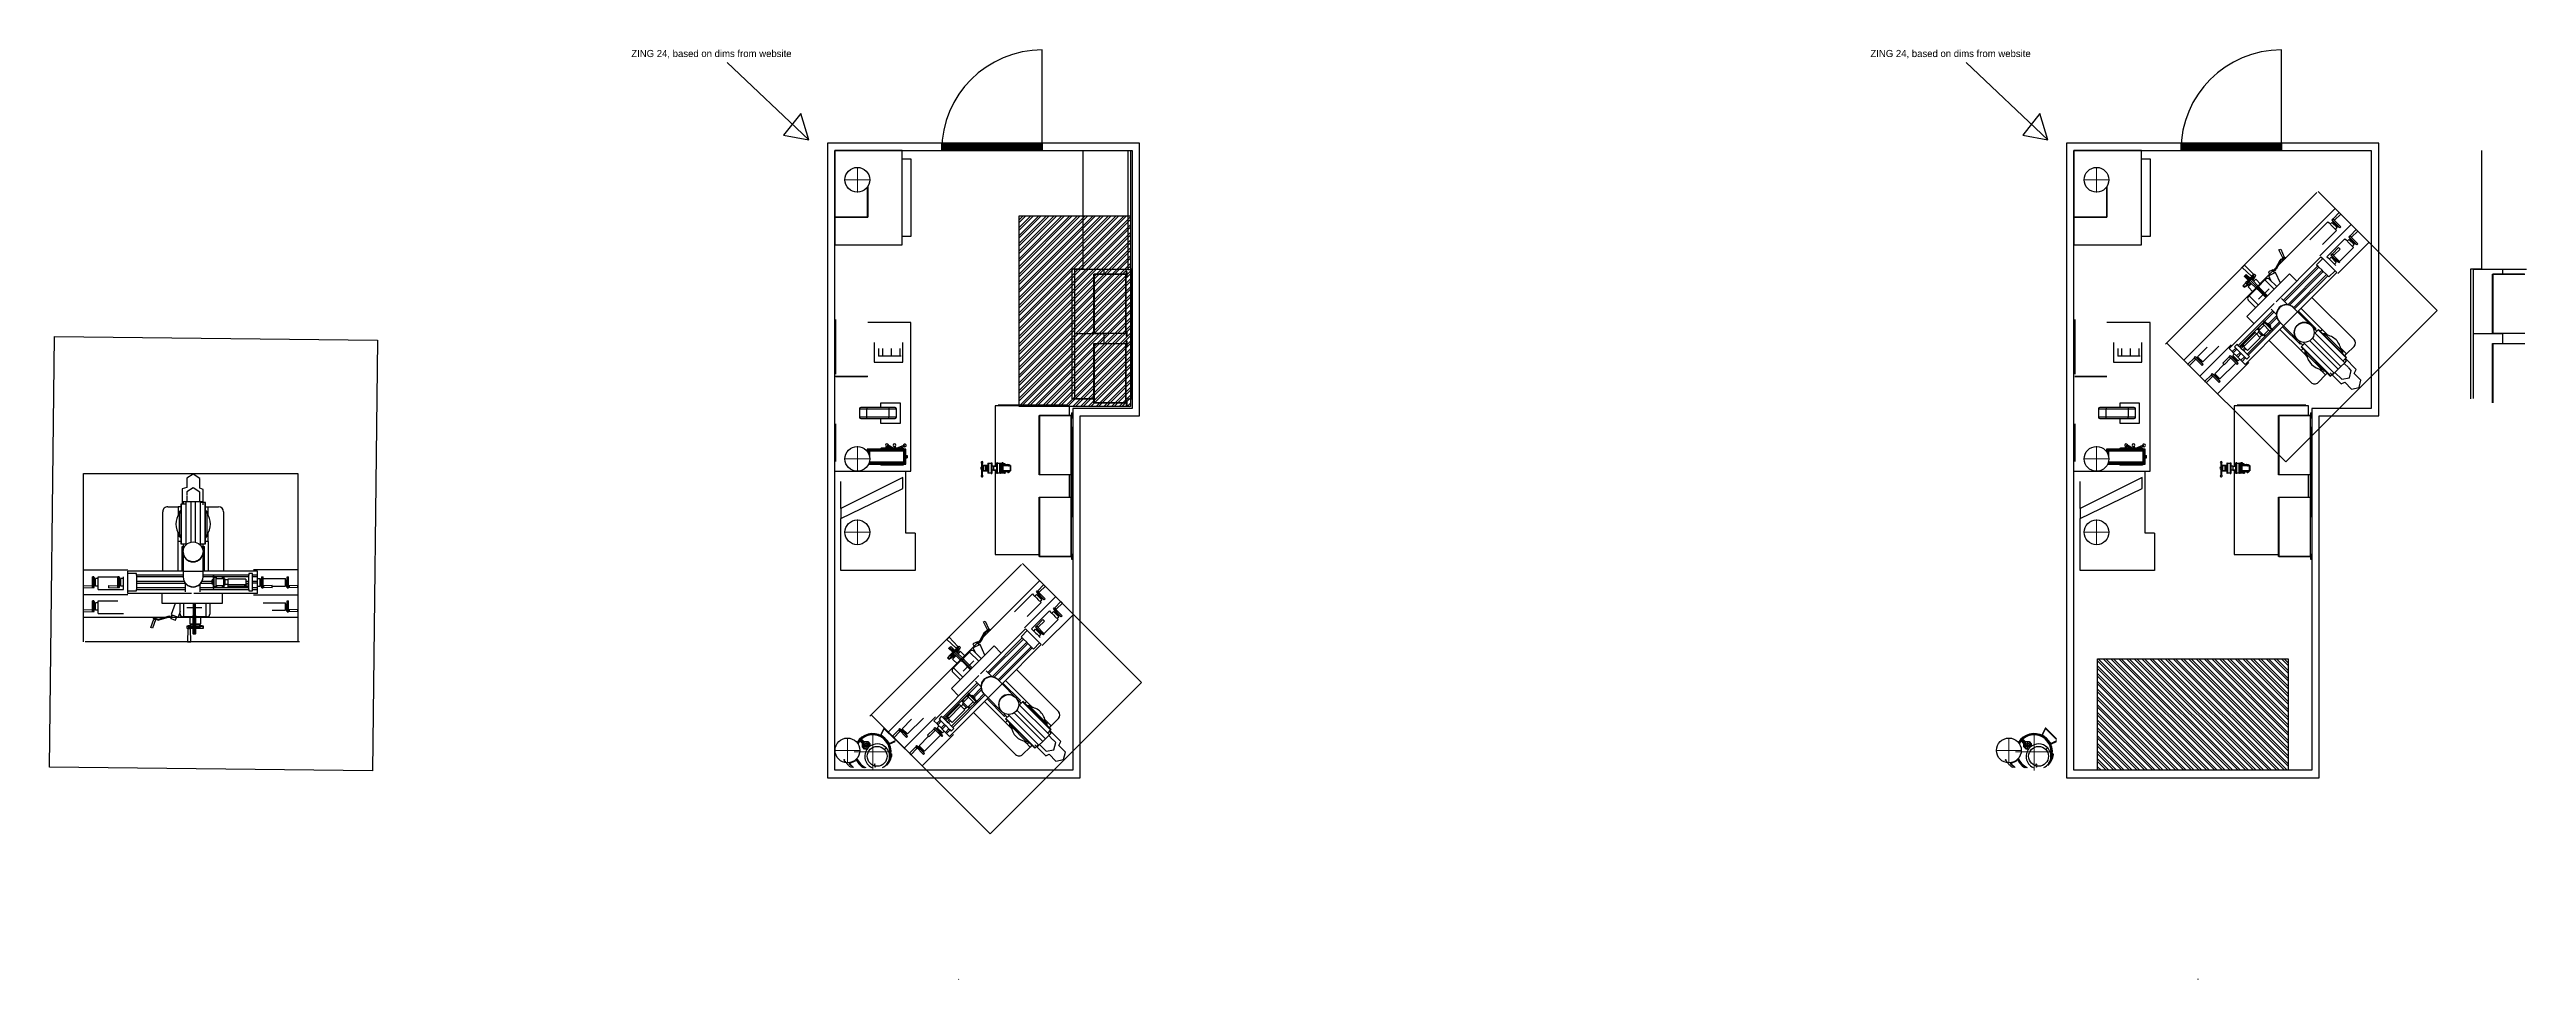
# Model space of a CAD drawing. Header units: inches. Extents: x -302 to 697, y -204 to 171.
import ezdxf

# ---------------------------------------------------------------- set-up
doc = ezdxf.new("R2010")
doc.units = ezdxf.units.IN
doc.header["$MEASUREMENT"] = 0
picture_1 = doc.add_image_def('image1.jpg', size_in_pixel=(3024, 4032))

msp = doc.modelspace()

# ---------------------------------------------------------------- texts
at = {"color": 2, "true_color": 0xf1eb1f, "char_height": 2.8816, "attachment_point": 1}
for insert in [(-67.42, 171.06), (432.58, 171.06)]:
    msp.add_mtext_dynamic_manual_height_columns('ZING 24, based on dims from website', width=1419.7554, gutter_width=14.41, heights=[0], dxfattribs=dict(at, insert=insert))

# ---------------------------------------------------------------- blocks, each defined once
blk = doc.blocks.new('SW_CENTERMARKSYMBOL_0')
at = {"color": 0, "linetype": 'Continuous', "lineweight": 18}
for p, q in [((-0.2, 0), (-5.1, 0)), ((0, 0), (-0.1, 0)), ((0, 0.2), (0, 5.1)), ((0, 0), (0, 0.1)), ((0, 0), (0, -0.1)), ((0, 0), (0.1, 0)), ((0.2, 0), (5.1, 0)), ((0, -0.2), (0, -5.1))]:
    blk.add_line(p, q, dxfattribs=at)
blk = doc.blocks.new('SW_CENTERMARKSYMBOL_1')
at = {"color": 0, "linetype": 'Continuous', "lineweight": 18}
for p, q in [((-0.2, 0), (-5.1, 0)), ((0, 0), (-0.1, 0)), ((0, 0.2), (0, 5.1)), ((0, 0), (0, 0.1)), ((0, 0), (0, -0.1)), ((0, 0), (0.1, 0)), ((0.2, 0), (5.1, 0)), ((0, -0.2), (0, -5.1))]:
    blk.add_line(p, q, dxfattribs=at)
blk = doc.blocks.new('SW_CENTERMARKSYMBOL_2')
at = {"color": 0, "linetype": 'Continuous', "lineweight": 18}
for p, q in [((-0.2, 0), (-1.475, 0)), ((0, 0), (-0.1, 0)), ((0, 0.2), (0, 1.475)), ((0, 0), (0, 0.1)), ((0, 0), (0, -0.1)), ((0, 0), (0.1, 0)), ((0.2, 0), (1.475, 0)), ((0, -0.2), (0, -1.475))]:
    blk.add_line(p, q, dxfattribs=at)
blk = doc.blocks.new('SW_CENTERMARKSYMBOL_3')
at = {"color": 0, "linetype": 'Continuous', "lineweight": 18}
for p, q in [((-0.2, 0), (-7.475, 0)), ((0, 0), (-0.1, 0)), ((0, 0.2), (0, 7.475)), ((0, 0), (0, 0.1)), ((0, 0), (0, -0.1)), ((0, 0), (0.1, 0)), ((0.2, 0), (7.475, 0)), ((0, -0.2), (0, -7.475))]:
    blk.add_line(p, q, dxfattribs=at)
blk = doc.blocks.new('SW_CENTERMARKSYMBOL_4')
at = {"color": 0, "linetype": 'Continuous', "lineweight": 18}
for p, q in [((-0.2, 0), (-0.29, 0)), ((0, 0), (-0.1, 0)), ((0, 0.2), (0, 0.29)), ((0, 0), (0, 0.1)), ((0, 0), (0, -0.1)), ((0, 0), (0.1, 0)), ((0.2, 0), (0.29, 0)), ((0, -0.2), (0, -0.29))]:
    blk.add_line(p, q, dxfattribs=at)
blk = doc.blocks.new('SW_CENTERMARKSYMBOL_9')
at = {"color": 0, "linetype": 'Continuous', "lineweight": 18}
for p, q in [((-0.2, 0), (-5.1, 0)), ((0, 0), (-0.1, 0)), ((0, 0.2), (0, 5.1)), ((0, 0), (0, 0.1)), ((0, 0), (0, -0.1)), ((0, 0), (0.1, 0)), ((0.2, 0), (5.1, 0)), ((0, -0.2), (0, -5.1))]:
    blk.add_line(p, q, dxfattribs=at)
blk = doc.blocks.new('SW_CENTERMARKSYMBOL_25')
at = {"color": 0, "linetype": 'Continuous', "lineweight": 18}
for p, q in [((-0.2, 0), (-0.2875, 0)), ((0, 0), (-0.1, 0)), ((0, 0.2), (0, 0.2875)), ((0, 0), (0, 0.1)), ((0, 0), (0, -0.1)), ((0, 0), (0.1, 0)), ((0.2, 0), (0.2875, 0)), ((0, -0.2), (0, -0.2875))]:
    blk.add_line(p, q, dxfattribs=at)
blk = doc.blocks.new('SW_CENTERMARKSYMBOL_26')
at = {"color": 0, "linetype": 'Continuous', "lineweight": 18}
for p, q in [((-0.2, 0), (-0.2875, 0)), ((0, 0), (-0.1, 0)), ((0, 0.2), (0, 0.2875)), ((0, 0), (0, 0.1)), ((0, 0), (0, -0.1)), ((0, 0), (0.1, 0)), ((0.2, 0), (0.2875, 0)), ((0, -0.2), (0, -0.2875))]:
    blk.add_line(p, q, dxfattribs=at)
blk = doc.blocks.new('SW_CENTERMARKSYMBOL_27')
at = {"color": 0, "linetype": 'Continuous', "lineweight": 18}
for p, q in [((-0.2, 0), (-0.2875, 0)), ((0, 0), (-0.1, 0)), ((0, 0.2), (0, 0.2875)), ((0, 0), (0, 0.1)), ((0, 0), (0, -0.1)), ((0, 0), (0.1, 0)), ((0.2, 0), (0.2875, 0)), ((0, -0.2), (0, -0.2875))]:
    blk.add_line(p, q, dxfattribs=at)
blk = doc.blocks.new('SW_CENTERMARKSYMBOL_28')
at = {"color": 0, "linetype": 'Continuous', "lineweight": 18}
for p, q in [((-0.2, 0), (-0.2875, 0)), ((0, 0), (-0.1, 0)), ((0, 0.2), (0, 0.2875)), ((0, 0), (0, 0.1)), ((0, 0), (0, -0.1)), ((0, 0), (0.1, 0)), ((0.2, 0), (0.2875, 0)), ((0, -0.2), (0, -0.2875))]:
    blk.add_line(p, q, dxfattribs=at)
blk = doc.blocks.new('SW_CENTERMARKSYMBOL_30')
at = {"color": 0, "linetype": 'Continuous', "lineweight": 18}
for p, q in [((-0.2, 0), (-5.1, 0)), ((0, 0), (-0.1, 0)), ((0, 0.2), (0, 5.1)), ((0, 0), (0, 0.1)), ((0, 0), (0, -0.1)), ((0, 0), (0.1, 0)), ((0.2, 0), (5.1, 0)), ((0, -0.2), (0, -5.1))]:
    blk.add_line(p, q, dxfattribs=at)
blk = doc.blocks.new('SW_CENTERMARKSYMBOL_5')
at = {"color": 0, "linetype": 'Continuous', "lineweight": 18}
for p, q in [((-0.1, 0), (-0.198, 0)), ((0, 0), (-0.1, 0)), ((0, 0.1), (0, 0.198)), ((0, 0), (0, 0.1)), ((0, 0), (0, -0.1)), ((0, 0), (0.1, 0)), ((0.1, 0), (0.198, 0)), ((0, -0.1), (0, -0.198))]:
    blk.add_line(p, q, dxfattribs=at)
blk = doc.blocks.new('SW_CENTERMARKSYMBOL_6')
at = {"color": 0, "linetype": 'Continuous', "lineweight": 18}
for p, q in [((-0.1, 0), (-0.198, 0)), ((0, 0), (-0.1, 0)), ((0, 0.1), (0, 0.198)), ((0, 0), (0, 0.1)), ((0, 0), (0, -0.1)), ((0, 0), (0.1, 0)), ((0.1, 0), (0.198, 0)), ((0, -0.1), (0, -0.198))]:
    blk.add_line(p, q, dxfattribs=at)
blk = doc.blocks.new('SW_CENTERMARKSYMBOL_7')
at = {"color": 0, "linetype": 'Continuous', "lineweight": 18}
for p, q in [((-0.1, 0), (-0.198, 0)), ((0, 0), (-0.1, 0)), ((0, 0.1), (0, 0.198)), ((0, 0), (0, 0.1)), ((0, 0), (0, -0.1)), ((0, 0), (0.1, 0)), ((0.1, 0), (0.198, 0)), ((0, -0.1), (0, -0.198))]:
    blk.add_line(p, q, dxfattribs=at)
blk = doc.blocks.new('SW_CENTERMARKSYMBOL_8')
at = {"color": 0, "linetype": 'Continuous', "lineweight": 18}
for p, q in [((-0.1, 0), (-0.198, 0)), ((0, 0), (-0.1, 0)), ((0, 0.1), (0, 0.198)), ((0, 0), (0, 0.1)), ((0, 0), (0, -0.1)), ((0, 0), (0.1, 0)), ((0.1, 0), (0.198, 0)), ((0, -0.1), (0, -0.198))]:
    blk.add_line(p, q, dxfattribs=at)
blk = doc.blocks.new('sharp-lmv-42-plan')
at = {"color": 18, "true_color": 0x000000}
for p, q in [((-148.56, -64.21), (-62.13, -64.21)), ((-147.86, -132.13), (-147.86, -64.21)), ((-61.43, -64.21), (-61.43, -132.13)), ((-61.43, -132.13), (-147.86, -132.13))]:
    blk.add_line(p, q, dxfattribs=at)
at = {"color": 6, "linetype": 'Continuous', "lineweight": 25}
for p, q in [((-109.83, -69.68), (-109.83, -70.45)), ((-109.58, -69.68), (-109.83, -69.68)), ((-108.37, -69.68), (-109.58, -69.68)), ((-109.58, -70.45), (-109.58, -69.68)), ((-108.36, -69.63), (-108.36, -70.09)), ((-108.35, -70.09), (-108.35, -69.63)), ((-108.35, -69.63), (-107.46, -69.63)), ((-107.46, -70.09), (-107.46, -69.63)), ((-107.07, -69.63), (-107.07, -70.09)), ((-107.07, -69.63), (-106.88, -69.63)), ((-106.88, -69.63), (-106.88, -70.09)), ((-106.78, -69.51), (-106.78, -69.63)), ((-106.77, -69.44), (-106.77, -69.51)), ((-106.71, -67.41), (-106.71, -69.44)), ((-106.66, -69.44), (-106.66, -67.41)), ((-106.2, -67.41), (-106.66, -67.41)), ((-106.2, -67.41), (-106.2, -69.44)), ((-106.15, -69.51), (-106.15, -67.41)), ((-106.15, -69.51), (-106.15, -69.63)), ((-106.11, -69.44), (-106.11, -67.41)), ((-105.65, -67.41), (-106.11, -67.41)), ((-105.65, -67.41), (-105.65, -69.44)), ((-105.6, -69.44), (-105.6, -67.41)), ((-105.54, -69.51), (-105.54, -69.44)), ((-105.53, -69.63), (-105.53, -69.51)), ((-105.43, -70.09), (-105.43, -69.63)), ((-105.43, -69.63), (-105.24, -69.63)), ((-105.24, -70.09), (-105.24, -69.63)), ((-104.84, -70.09), (-104.84, -69.63)), ((-104.84, -69.63), (-103.96, -69.63)), ((-104.76, -64.23), (-104.65, -69.41)), ((-103.43, -64.23), (-104.76, -64.23)), ((-104.65, -69.41), (-103.54, -69.41)), ((-104.37, -69.41), (-104.37, -69.63)), ((-104.35, -69.63), (-104.35, -69.41)), ((-103.96, -69.63), (-103.96, -70.09)), ((-103.95, -70.09), (-103.95, -69.63)), ((-103.14, -69.68), (-103.94, -69.68)), ((-103.82, -69.68), (-103.82, -69.41)), ((-103.54, -69.41), (-103.43, -64.23)), ((-103.14, -70.45), (-103.14, -69.68)), ((-90.42, -73.1), (-89.29, -69.71)), ((-89.29, -69.71), (-88.54, -69.98)), ((-112.38, -79.61), (-112.38, -75.3)), ((-111.38, -74.3), (-110.88, -74.3)), ((-110.88, -74.3), (-110.88, -79.61)), ((-110.88, -74.3), (-106.58, -74.3)), ((-109.83, -70.45), (-107.51, -71.01)), ((-109.58, -70.45), (-109.83, -70.45)), ((-106.78, -70.45), (-109.58, -70.45)), ((-103.15, -77.99), (-109.15, -77.99)), ((-108.7, -71.48), (-108.7, -74.44)), ((-106.78, -71.48), (-108.7, -71.48)), ((-108.35, -70.09), (-107.46, -70.09)), ((-107.51, -71.01), (-107.51, -71.48)), ((-107.51, -71.01), (-107.43, -71.01)), ((-107.43, -71.01), (-106.78, -71.01)), ((-107.43, -71.48), (-107.43, -71.01)), ((-106.88, -70.09), (-107.07, -70.09)), ((-106.78, -70.09), (-106.78, -74.88)), ((-106.58, -74.59), (-106.65, -74.64)), ((-106.65, -74.64), (-106.65, -79.61)), ((-106.15, -70.09), (-106.15, -74.88)), ((-106.15, -74.59), (-106.15, -74.64)), ((-106.15, -74.64), (-106.15, -79.61)), ((-105.73, -74.3), (-101.88, -74.3)), ((-105.65, -74.64), (-105.73, -74.59)), ((-105.65, -79.61), (-105.65, -74.64)), ((-105.53, -74.88), (-105.53, -70.09)), ((-103.14, -70.45), (-105.53, -70.45)), ((-105.53, -71.01), (-105.46, -71.01)), ((-104.27, -71.48), (-105.53, -71.48)), ((-105.46, -71.01), (-103.14, -70.45)), ((-105.46, -71.48), (-105.46, -71.01)), ((-105.24, -70.09), (-105.43, -70.09)), ((-104.84, -70.09), (-103.96, -70.09)), ((-104.27, -74.44), (-104.27, -71.48)), ((-101.88, -74.3), (-101.88, -79.61)), ((-101.88, -74.3), (-101.38, -74.3)), ((-100.38, -76.42), (-99.57, -74.2)), ((-100.38, -75.3), (-100.38, -79.61)), ((-96.75, -75.22), (-99.57, -74.2)), ((-98.59, -72.96), (-99.1, -74.37)), ((-96.71, -73.64), (-98.59, -72.96)), ((-98.35, -79.61), (-96.75, -75.22)), ((-97.22, -75.05), (-96.71, -73.64)), ((-96.94, -74.28), (-97.22, -75.05)), ((-96.97, -73.87), (-97.1, -74.22)), ((-97.1, -74.22), (-96.97, -73.87)), ((-96.46, -74.45), (-97.1, -74.22)), ((-97.1, -74.22), (-97.1, -74.22)), ((-96.97, -73.87), (-96.33, -74.1)), ((-96.97, -73.87), (-96.97, -73.87)), ((-96.71, -73.64), (-96.81, -73.93)), ((-91.93, -73.02), (-95.73, -74.12)), ((-95.73, -74.12), (-95.72, -74.12)), ((-95.72, -74.12), (-91.91, -73.02)), ((-91.81, -73.38), (-95.61, -74.48)), ((-91.91, -73.02), (-91.93, -73.02)), ((-90.22, -73.83), (-91.42, -73.4)), ((-91.31, -73.04), (-91.29, -73.04)), ((-91.29, -73.04), (-90.21, -73.44)), ((-90.81, -73.22), (-90.77, -73.13)), ((-90.77, -73.13), (-89.6, -73.56)), ((-89.85, -73.31), (-90.42, -73.1)), ((-90.36, -73.28), (-90.31, -73.14)), ((-90.1, -73.48), (-90.22, -73.83)), ((-90.22, -73.83), (-89.76, -74)), ((-90.21, -73.44), (-90.1, -73.48)), ((-90.1, -73.48), (-89.63, -73.65)), ((-89.96, -73.27), (-90.01, -73.41)), ((-88.54, -69.98), (-89.85, -73.31)), ((-89.63, -73.65), (-89.76, -74)), ((-89.6, -73.56), (-89.63, -73.65)), ((-137.55, -86), (-134.05, -86.07)), ((-137.55, -86), (-137.55, -86.9)), ((-137.55, -86.9), (-134.05, -86.82)), ((-134.05, -86.82), (-134.05, -86.07)), ((-133.86, -86.26), (-134.05, -86.26)), ((-133.86, -86.63), (-134.05, -86.63)), ((-133.86, -86.7), (-134.05, -86.7)), ((-133.34, -85.93), (-133.86, -85.93)), ((-133.86, -85.93), (-133.86, -90.46)), ((-133.34, -85.93), (-133.34, -90.46)), ((-133.34, -85.93), (-132.97, -87.5)), ((-133.34, -90.46), (-132.97, -88.89)), ((-132.64, -87.5), (-132.97, -87.5)), ((-132.97, -88.89), (-132.97, -87.5)), ((-132.64, -88.89), (-132.97, -88.89)), ((-131.64, -86.7), (-132.64, -86.7)), ((-132.64, -86.7), (-132.64, -89.7)), ((-131.64, -89.7), (-132.64, -89.7)), ((-131.64, -83.7), (-131.64, -85.37)), ((-131.64, -83.7), (-105.95, -83.7)), ((-129.64, -85.37), (-131.64, -85.37)), ((-131.64, -85.37), (-131.64, -86.02)), ((-131.64, -86.02), (-131.64, -87.87)), ((-131.64, -86.02), (-129.64, -86.02)), ((-131.64, -87.87), (-129.64, -87.87)), ((-131.64, -87.87), (-131.64, -88.52)), ((-131.64, -88.52), (-131.64, -90.37)), ((-131.64, -88.52), (-129.64, -88.52)), ((-129.64, -84.7), (-129.64, -85.37)), ((-128.14, -84.7), (-129.64, -84.7)), ((-129.64, -85.37), (-129.64, -86.02)), ((-129.64, -86.02), (-129.64, -87.87)), ((-129.64, -87.87), (-129.64, -88.52)), ((-129.64, -88.52), (-129.64, -90.37)), ((-126.93, -86.55), (-128.18, -86.55)), ((-128.18, -86.55), (-128.18, -87.1)), ((-128.18, -87.1), (-126.93, -87.1)), ((-128.14, -85.37), (-128.14, -84.7)), ((-108.45, -85.37), (-128.14, -85.37)), ((-128.14, -85.37), (-128.14, -86.02)), ((-128.14, -86.02), (-128.14, -86.55)), ((-128.14, -86.02), (-114.05, -86.02)), ((-128.14, -87.1), (-128.14, -87.87)), ((-126.93, -87.87), (-128.14, -87.87)), ((-128.14, -87.87), (-128.14, -88.52)), ((-128.14, -88.52), (-128.14, -90.37)), ((-128.14, -88.52), (-126.93, -88.52)), ((-126.93, -87.14), (-126.93, -86.43)), ((-119.7, -86.43), (-126.93, -86.43)), ((-126.93, -89.41), (-126.93, -87.14)), ((-126.68, -87.14), (-126.93, -87.14)), ((-126.93, -89.41), (-119.7, -89.41)), ((-126.68, -86.47), (-119.7, -86.47)), ((-126.68, -86.47), (-126.68, -87.14)), ((-126.68, -87.14), (-126.68, -87.25)), ((-126.68, -87.25), (-119.7, -87.25)), ((-126.55, -86.61), (-126.55, -87.01)), ((-119.7, -86.47), (-119.7, -86.43)), ((-119.7, -87.25), (-119.7, -86.47)), ((-119.7, -89.41), (-119.7, -87.25)), ((-118.59, -87.39), (-119.7, -87.39)), ((-119.7, -89.16), (-118.59, -89.16)), ((-118.09, -87.14), (-118.59, -87.14)), ((-118.59, -87.14), (-118.59, -89.41)), ((-118.59, -89.41), (-118.09, -89.41)), ((-118.09, -87.14), (-118.09, -89.41)), ((-118.06, -87.39), (-118.09, -87.39)), ((-118.09, -89.16), (-118.06, -89.16)), ((-114.19, -86.15), (-118.06, -86.15)), ((-118.06, -86.94), (-118.06, -86.15)), ((-114.99, -86.94), (-118.06, -86.94)), ((-118.06, -86.94), (-118.06, -89.61)), ((-118.06, -89.61), (-114.99, -89.61)), ((-118.06, -90.4), (-118.06, -89.61)), ((-114.19, -86.49), (-114.99, -86.49)), ((-114.99, -86.49), (-114.99, -90.3)), ((-114.19, -86.49), (-114.19, -86.15)), ((-114.19, -86.49), (-114.19, -90.3)), ((-114.05, -87.39), (-114.19, -87.39)), ((-114.19, -89.16), (-114.05, -89.16)), ((-114.05, -85.77), (-113.8, -85.77)), ((-114.05, -85.77), (-114.05, -90.77)), ((-113.8, -90.77), (-113.8, -85.77)), ((-113.8, -86.02), (-108.45, -86.02)), ((-113.8, -87.39), (-113.4, -87.39)), ((-113.8, -89.16), (-113.4, -89.16)), ((-113.4, -87.39), (-113.4, -89.16)), ((-108.83, -87.87), (-113.4, -87.87)), ((-113.4, -88.52), (-109.24, -88.52)), ((-108.45, -84.38), (-108.45, -87.44)), ((-104.95, -83.7), (-79.28, -83.7)), ((-102.45, -87.9), (-102.45, -84.38)), ((-82.78, -85.37), (-102.45, -85.37)), ((-102.45, -86.02), (-82.78, -86.02)), ((-82.78, -87.87), (-102.45, -87.87)), ((-102.06, -88.52), (-82.78, -88.52)), ((-82.78, -84.7), (-82.78, -85.37)), ((-79.28, -84.7), (-82.78, -84.7)), ((-82.78, -86.02), (-82.78, -85.37)), ((-82.78, -87.87), (-82.78, -86.02)), ((-82.78, -88.52), (-82.78, -87.87)), ((-82.78, -90.37), (-82.78, -88.52)), ((-79.28, -83.7), (-79.28, -84.7)), ((-79.28, -84.7), (-79.28, -91.7)), ((-77.53, -85.37), (-77.53, -86.02)), ((-77.53, -86.02), (-77.53, -87.87)), ((-77.53, -86.7), (-76.53, -86.7)), ((-77.53, -87.87), (-77.53, -88.52)), ((-77.53, -88.52), (-77.53, -90.37)), ((-77.53, -89.7), (-76.53, -89.7)), ((-76.53, -86.7), (-76.53, -89.7)), ((-76.53, -87.5), (-76.21, -87.5)), ((-76.53, -88.89), (-76.21, -88.89)), ((-75.83, -85.93), (-76.21, -87.5)), ((-76.21, -88.89), (-76.21, -87.5)), ((-75.83, -90.46), (-76.21, -88.89)), ((-75.83, -85.93), (-75.31, -85.93)), ((-75.83, -85.93), (-75.83, -90.46)), ((-75.31, -85.93), (-75.31, -90.46)), ((-75.31, -86.26), (-75.13, -86.26)), ((-75.31, -86.63), (-75.13, -86.63)), ((-71.63, -86), (-75.13, -86.07)), ((-75.13, -86.82), (-75.13, -86.07)), ((-71.63, -86.9), (-75.13, -86.82)), ((-71.63, -86), (-71.63, -86.9)), ((-133.34, -90.46), (-133.86, -90.46)), ((-131.64, -90.37), (-129.64, -90.37)), ((-131.64, -90.37), (-131.64, -91.02)), ((-131.64, -91.02), (-131.64, -92.7)), ((-131.64, -91.02), (-129.64, -91.02)), ((-131.64, -92.7), (-109.65, -92.7)), ((-129.64, -90.37), (-129.64, -91.02)), ((-129.64, -91.02), (-129.64, -91.7)), ((-129.64, -91.7), (-128.14, -91.7)), ((-128.14, -90.37), (-118.06, -90.37)), ((-128.14, -90.37), (-128.14, -91.02)), ((-128.14, -91.7), (-128.14, -91.02)), ((-128.14, -91.02), (-109.65, -91.02)), ((-118.06, -90.4), (-114.19, -90.4)), ((-117.93, -116.7), (-117.93, -92.7)), ((-114.19, -90.3), (-114.99, -90.3)), ((-114.19, -90.4), (-114.19, -90.3)), ((-114.19, -90.37), (-114.05, -90.37)), ((-114.05, -90.77), (-113.8, -90.77)), ((-113.8, -90.37), (-109.65, -90.37)), ((-111.68, -104.7), (-111.68, -92.7)), ((-110.18, -92.7), (-110.18, -102.7)), ((-109.65, -90.29), (-109.65, -90.42)), ((-109.65, -90.42), (-109.65, -92.7)), ((-101.65, -92.7), (-109.65, -92.7)), ((-109.65, -92.7), (-109.65, -100.42)), ((-101.65, -90.42), (-101.65, -90.29)), ((-101.65, -90.37), (-82.78, -90.37)), ((-101.65, -92.7), (-101.65, -90.42)), ((-101.65, -91.02), (-82.78, -91.02)), ((-101.65, -92.7), (-79.28, -92.7)), ((-101.65, -100.42), (-101.65, -92.7)), ((-101.18, -92.7), (-101.18, -102.7)), ((-99.68, -92.7), (-99.68, -104.7)), ((-93.43, -92.7), (-93.43, -116.7)), ((-82.78, -91.02), (-82.78, -90.37)), ((-82.78, -91.02), (-82.78, -91.7)), ((-82.78, -91.7), (-79.28, -91.7)), ((-79.28, -91.7), (-79.28, -92.7)), ((-75.83, -90.46), (-75.31, -90.46)), ((-111.68, -104.7), (-110.68, -104.7)), ((-111.68, -104.7), (-111.68, -107.2)), ((-111.18, -116.03), (-111.18, -107.37)), ((-110.68, -103.7), (-110.68, -120.39)), ((-110.43, -103.7), (-110.68, -103.7)), ((-110.43, -120.39), (-110.43, -103.7)), ((-108.68, -103.7), (-110.43, -103.7)), ((-109.68, -102.7), (-110.18, -102.7)), ((-109.68, -101.7), (-109.68, -103.7)), ((-109.47, -101.7), (-109.68, -101.7)), ((-109.65, -100.42), (-109.65, -100.51)), ((-108.68, -103.13), (-108.68, -120.7)), ((-106.44, -120.7), (-106.44, -104.44)), ((-104.91, -104.44), (-104.91, -120.7)), ((-102.68, -120.7), (-102.68, -103.19)), ((-100.93, -103.7), (-102.68, -103.7)), ((-101.68, -101.7), (-101.83, -101.7)), ((-101.68, -103.7), (-101.68, -101.7)), ((-101.18, -102.7), (-101.68, -102.7)), ((-101.65, -100.51), (-101.65, -100.42)), ((-100.93, -103.7), (-100.93, -119.7)), ((-100.68, -103.7), (-100.93, -103.7)), ((-100.68, -119.7), (-100.68, -103.7)), ((-100.68, -104.7), (-99.68, -104.7)), ((-100.18, -107.37), (-100.18, -116.03)), ((-99.68, -104.7), (-99.68, -107.2)), ((-111.68, -118.7), (-115.93, -118.7)), ((-111.68, -116.2), (-111.68, -118.7)), ((-110.68, -118.7), (-111.68, -118.7)), ((-102.68, -119.7), (-100.93, -119.7)), ((-101.68, -120.7), (-101.68, -119.7)), ((-100.93, -119.7), (-100.68, -119.7)), ((-100.68, -118.7), (-99.68, -118.7)), ((-99.68, -118.7), (-99.68, -116.2)), ((-95.43, -118.7), (-99.68, -118.7)), ((-110.68, -120.39), (-110.43, -120.39)), ((-110.43, -120.39), (-108.68, -120.39)), ((-109.68, -120.39), (-109.68, -120.7)), ((-109.68, -120.7), (-108.68, -120.7)), ((-108.68, -120.7), (-106.44, -120.7)), ((-106.44, -120.7), (-104.91, -120.7)), ((-104.91, -120.7), (-102.68, -120.7)), ((-102.68, -120.7), (-101.68, -120.7))]:
    blk.add_line(p, q, dxfattribs=at)
at = {"color": 18, "linetype": 'Continuous', "lineweight": 25, "true_color": 0x000000}
for p, q in [((-147.86, -76.29), (-144.36, -76.37)), ((-147.86, -76.29), (-147.86, -77.19)), ((-147.86, -77.19), (-144.36, -77.12)), ((-144.36, -77.12), (-144.36, -76.37)), ((-144.17, -76.56), (-144.36, -76.56)), ((-144.17, -76.93), (-144.36, -76.93)), ((-144.17, -76.23), (-144.17, -80.76)), ((-143.65, -76.23), (-144.17, -76.23)), ((-143.65, -76.23), (-143.27, -77.8)), ((-143.65, -76.23), (-143.65, -80.76)), ((-143.65, -80.76), (-143.27, -79.19)), ((-143.27, -79.19), (-143.27, -77.8)), ((-142.95, -77.8), (-143.27, -77.8)), ((-142.95, -79.19), (-143.27, -79.19)), ((-142.95, -76.99), (-142.95, -79.99)), ((-137.55, -76.99), (-142.95, -76.99)), ((-67.33, -75.67), (-67.33, -76.32)), ((-67.33, -76.32), (-67.33, -78.17)), ((-67.33, -76.99), (-66.33, -76.99)), ((-67.33, -78.17), (-67.33, -78.82)), ((-67.33, -78.82), (-67.33, -80.67)), ((-66.33, -76.99), (-66.33, -79.99)), ((-66.33, -77.8), (-66.01, -77.8)), ((-66.33, -79.19), (-66.01, -79.19)), ((-65.63, -76.23), (-66.01, -77.8)), ((-66.01, -79.19), (-66.01, -77.8)), ((-65.63, -80.76), (-66.01, -79.19)), ((-65.63, -76.23), (-65.11, -76.23)), ((-65.63, -76.23), (-65.63, -80.76)), ((-65.11, -76.23), (-65.11, -80.76)), ((-65.11, -76.56), (-64.93, -76.56)), ((-65.11, -76.93), (-64.93, -76.93)), ((-61.43, -76.29), (-64.93, -76.37)), ((-64.93, -77.12), (-64.93, -76.37)), ((-61.43, -77.19), (-64.93, -77.12)), ((-147.86, -86), (-144.36, -86.07)), ((-147.86, -86), (-147.86, -86.9)), ((-147.86, -86.9), (-144.36, -86.82)), ((-144.36, -86.82), (-144.36, -86.07)), ((-144.17, -86.26), (-144.36, -86.26)), ((-144.17, -86.63), (-144.36, -86.63)), ((-143.65, -80.76), (-144.17, -80.76)), ((-143.65, -85.93), (-144.17, -85.93)), ((-144.17, -85.93), (-144.17, -90.46)), ((-143.65, -85.93), (-143.65, -90.46)), ((-143.65, -85.93), (-143.27, -87.5)), ((-143.65, -90.46), (-143.27, -88.89)), ((-142.95, -87.5), (-143.27, -87.5)), ((-143.27, -88.89), (-143.27, -87.5)), ((-142.95, -88.89), (-143.27, -88.89)), ((-133.86, -79.99), (-142.95, -79.99)), ((-142.95, -86.7), (-142.95, -89.7)), ((-137.55, -86.7), (-142.95, -86.7)), ((-133.86, -89.7), (-142.95, -89.7)), ((-67.33, -79.99), (-66.33, -79.99)), ((-67.33, -85.37), (-67.33, -86.02)), ((-67.33, -86.02), (-67.33, -87.87)), ((-67.33, -86.7), (-66.33, -86.7)), ((-67.33, -87.87), (-67.33, -88.52)), ((-67.33, -88.52), (-67.33, -90.37)), ((-67.33, -89.7), (-66.33, -89.7)), ((-66.33, -86.7), (-66.33, -89.7)), ((-66.33, -87.5), (-66.01, -87.5)), ((-66.33, -88.89), (-66.01, -88.89)), ((-65.63, -85.93), (-66.01, -87.5)), ((-66.01, -88.89), (-66.01, -87.5)), ((-65.63, -90.46), (-66.01, -88.89)), ((-65.63, -80.76), (-65.11, -80.76)), ((-65.63, -85.93), (-65.11, -85.93)), ((-65.63, -85.93), (-65.63, -90.46)), ((-65.11, -85.93), (-65.11, -90.46)), ((-65.11, -86.26), (-64.93, -86.26)), ((-65.11, -86.63), (-64.93, -86.63)), ((-61.43, -86), (-64.93, -86.07)), ((-64.93, -86.82), (-64.93, -86.07)), ((-61.43, -86.9), (-64.93, -86.82)), ((-61.43, -86), (-61.43, -86.9)), ((-143.65, -90.46), (-144.17, -90.46)), ((-65.63, -90.46), (-65.11, -90.46))]:
    blk.add_line(p, q, dxfattribs=at)
at = {"color": 251, "true_color": 0x636466}
for p, q in [((-130.02, -83.12), (-147.86, -83.12)), ((-79.28, -83.12), (-61.43, -83.12)), ((-147.86, -93.26), (-130.02, -93.26)), ((-61.43, -93.26), (-79.28, -93.26))]:
    blk.add_line(p, q, dxfattribs=at)
at = {"color": 6}
for p, q in [((-108.3, -120.68), (-108.3, -124.53)), ((-108.3, -124.53), (-105.68, -126.28)), ((-105.68, -126.28), (-103.05, -124.71)), ((-103.05, -123.14), (-103.05, -120.7)), ((-103.05, -124.71), (-103.05, -123.31))]:
    blk.add_line(p, q, dxfattribs=at)
at = {"color": 18, "true_color": 0x000000}
for points in [[(-147.86, -83.7), (-147.86, -73.99), (-61.43, -73.99)], [(-67.33, -75.67), (-77.53, -75.67)], [(-67.33, -85.37), (-77.53, -85.37)], [(-67.33, -80.67), (-75.31, -80.67)], [(-67.33, -90.37), (-75.31, -90.37)]]:
    blk.add_lwpolyline(points, dxfattribs=at)
at = {"color": 6}
blk.add_lwpolyline([(-117.43, -83.7), (-117.43, -79.61), (-93.1, -79.61), (-93.1, -83.7)], dxfattribs=at)
at = {"color": 251, "true_color": 0x636466}
blk.add_lwpolyline([(-109.7, -119.41), (-109.7, -125.7), (-108.3, -126.23), (-108.3, -130.09), (-105.68, -131.84), (-103.05, -130.27), (-103.05, -128.87), (-103.05, -126.4), (-101.3, -125.88), (-101.3, -119.58)], dxfattribs=at)
at = {"color": 6, "linetype": 'Continuous', "lineweight": 25}
for centre, radius in [((-117.56, -86.4), 0.098), ((-115.06, -86.4), 0.098), ((-117.56, -90.15), 0.098), ((-105.65, -100.51), 4)]:
    blk.add_circle(centre, radius, dxfattribs=at)
for centre, radius, start, end in [((-111.38, -75.3), 1, 90, 180), ((-101.38, -75.3), 1, 0, 90), ((-95.99, -73.16), 1.37, 250.00016, 286.09581), ((-96.01, -73.15), 1, 250.00016, 286.09581), ((-95.99, -73.16), 1, 250.00016, 286.09581), ((-91.65, -73.98), 1, 70.00016, 106.09581), ((-91.64, -73.98), 1, 70.00016, 106.09581), ((-91.64, -73.98), 0.625, 70.00016, 106.09581), ((-126.68, -87.01), 0.125, 270, 360), ((-105.65, -90.29), 4, 0.00585, 179.99415), ((-105.65, -90.42), 4, 0.00585, 179.99415), ((-115.06, -90.15), 0.098, 40.06577, 319.93423), ((-105.65, -100.42), 4, 0.00585, 179.99415), ((-105.68, -111.7), 7, 141.78679, 218.21321), ((-105.68, -111.7), 7, 0, 38.21321), ((-115.93, -116.7), 2, 180, 270), ((-105.68, -111.7), 7.5, 216.8699, 228.18969), ((-105.68, -111.7), 7, 321.78679, 0), ((-95.43, -116.7), 2, 270, 0)]:
    blk.add_arc(centre, radius, start, end, dxfattribs=at)
for points, knots in [([(-108.35, -69.63), (-108.35, -69.63), (-108.35, -69.63), (-108.36, -69.63), (-108.36, -69.63), (-108.36, -69.63)], [0, 0, 0, 0, 0.5, 0.5, 1, 1, 1, 1]), ([(-107.46, -69.63), (-107.46, -69.63), (-107.44, -69.63), (-107.43, -69.63), (-107.41, -69.63), (-107.39, -69.63), (-107.37, -69.63), (-107.34, -69.63), (-107.3, -69.63), (-107.25, -69.63), (-107.2, -69.63), (-107.16, -69.63), (-107.12, -69.63), (-107.1, -69.63), (-107.08, -69.63), (-107.07, -69.63)], [0, 0, 0, 0, 0.04174, 0.083394, 0.125008, 0.166626, 0.208293, 0.250053, 0.374998, 0.500017, 0.624961, 0.74998, 0.833364, 0.916584, 1, 1, 1, 1]), ([(-106.88, -69.63), (-106.87, -69.63), (-106.86, -69.63), (-106.84, -69.63), (-106.82, -69.63), (-106.8, -69.63), (-106.78, -69.63), (-106.76, -69.63), (-106.74, -69.63), (-106.7, -69.63), (-106.64, -69.63), (-106.55, -69.63), (-106.45, -69.63), (-106.32, -69.63), (-106.15, -69.63), (-105.99, -69.63), (-105.86, -69.63), (-105.76, -69.63), (-105.67, -69.63), (-105.6, -69.63), (-105.55, -69.63), (-105.52, -69.63), (-105.49, -69.63), (-105.46, -69.63), (-105.44, -69.63), (-105.43, -69.63)], [0, 0, 0, 0, 0.015665, 0.031302, 0.046922, 0.062532, 0.078143, 0.093764, 0.109404, 0.125074, 0.187577, 0.2501, 0.312604, 0.375127, 0.500002, 0.624878, 0.687381, 0.749904, 0.812408, 0.874931, 0.89998, 0.924973, 0.949948, 0.974944, 1, 1, 1, 1]), ([(-106.15, -69.51), (-106.24, -69.51), (-106.32, -69.51), (-106.47, -69.51), (-106.54, -69.51), (-106.65, -69.51), (-106.7, -69.51), (-106.76, -69.51), (-106.78, -69.51), (-106.78, -69.51)], [0, 0, 0, 0, 0.25, 0.25, 0.5, 0.5, 0.75, 0.75, 1, 1, 1, 1]), ([(-106.71, -69.44), (-106.73, -69.44), (-106.74, -69.44), (-106.76, -69.44), (-106.77, -69.44), (-106.77, -69.44)], [0, 0, 0, 0, 0.5, 0.5, 1, 1, 1, 1]), ([(-106.71, -67.41), (-106.7, -67.41), (-106.7, -67.41), (-106.69, -67.41), (-106.68, -67.41), (-106.67, -67.41), (-106.66, -67.41), (-106.66, -67.41)], [0, 0, 0, 0, 0.200193, 0.400097, 0.599903, 0.799807, 1, 1, 1, 1]), ([(-106.2, -69.44), (-106.25, -69.44), (-106.29, -69.44), (-106.38, -69.44), (-106.42, -69.44), (-106.5, -69.44), (-106.54, -69.44), (-106.6, -69.44), (-106.63, -69.44), (-106.66, -69.44)], [0, 0, 0, 0, 0.25, 0.25, 0.5, 0.5, 0.75, 0.75, 1, 1, 1, 1]), ([(-106.2, -67.41), (-106.19, -67.41), (-106.18, -67.41), (-106.16, -67.41), (-106.15, -67.41)], [0, 0, 0, 0, 0.500377, 1, 1, 1, 1]), ([(-106.15, -67.41), (-106.15, -67.41), (-106.13, -67.41), (-106.11, -67.41), (-106.11, -67.41)], [0, 0, 0, 0, 0.499623, 1, 1, 1, 1]), ([(-105.53, -69.51), (-105.53, -69.51), (-105.55, -69.51), (-105.61, -69.51), (-105.65, -69.51), (-105.77, -69.51), (-105.84, -69.51), (-105.99, -69.51), (-106.07, -69.51), (-106.15, -69.51)], [0, 0, 0, 0, 0.25, 0.25, 0.5, 0.5, 0.75, 0.75, 1, 1, 1, 1]), ([(-105.65, -69.44), (-105.67, -69.44), (-105.7, -69.44), (-105.77, -69.44), (-105.81, -69.44), (-105.89, -69.44), (-105.93, -69.44), (-106.02, -69.44), (-106.06, -69.44), (-106.11, -69.44)], [0, 0, 0, 0, 0.25, 0.25, 0.5, 0.5, 0.75, 0.75, 1, 1, 1, 1]), ([(-105.65, -67.41), (-105.65, -67.41), (-105.64, -67.41), (-105.63, -67.41), (-105.62, -67.41), (-105.61, -67.41), (-105.6, -67.41), (-105.6, -67.41)], [0, 0, 0, 0, 0.200193, 0.400097, 0.599903, 0.799807, 1, 1, 1, 1]), ([(-105.54, -69.44), (-105.54, -69.44), (-105.55, -69.44), (-105.57, -69.44), (-105.58, -69.44), (-105.6, -69.44)], [0, 0, 0, 0, 0.5, 0.5, 1, 1, 1, 1]), ([(-105.24, -69.63), (-105.23, -69.63), (-105.22, -69.63), (-105.21, -69.63), (-105.2, -69.63), (-105.18, -69.63), (-105.17, -69.63), (-105.14, -69.63), (-105.11, -69.63), (-105.06, -69.63), (-105.01, -69.63), (-104.96, -69.63), (-104.92, -69.63), (-104.88, -69.63), (-104.86, -69.63), (-104.84, -69.63)], [0, 0, 0, 0, 0.04174, 0.083394, 0.125008, 0.166626, 0.208293, 0.250053, 0.374998, 0.500017, 0.624961, 0.74998, 0.833364, 0.916584, 1, 1, 1, 1]), ([(-103.95, -69.63), (-103.95, -69.63), (-103.95, -69.63), (-103.95, -69.63), (-103.96, -69.63), (-103.96, -69.63)], [0, 0, 0, 0, 0.5, 0.5, 1, 1, 1, 1]), ([(-108.36, -70.09), (-108.36, -70.09), (-108.36, -70.09), (-108.35, -70.09), (-108.35, -70.09), (-108.35, -70.09)], [0, 0, 0, 0, 0.5, 0.5, 1, 1, 1, 1]), ([(-107.07, -70.09), (-107.12, -70.09), (-107.18, -70.09), (-107.32, -70.09), (-107.39, -70.09), (-107.46, -70.09)], [0, 0, 0, 0, 0.5, 0.5, 1, 1, 1, 1]), ([(-106.88, -70.09), (-106.83, -70.09), (-106.78, -70.09), (-106.67, -70.09), (-106.61, -70.09), (-106.48, -70.09), (-106.42, -70.09), (-106.29, -70.09), (-106.22, -70.09), (-106.09, -70.09), (-106.02, -70.09), (-105.89, -70.09), (-105.82, -70.09), (-105.7, -70.09), (-105.64, -70.09), (-105.53, -70.09), (-105.48, -70.09), (-105.43, -70.09)], [0, 0, 0, 0, 0.125, 0.125, 0.25, 0.25, 0.375, 0.375, 0.5, 0.5, 0.625, 0.625, 0.75, 0.75, 0.875, 0.875, 1, 1, 1, 1]), ([(-106.15, -74.64), (-106.22, -74.64), (-106.28, -74.64), (-106.41, -74.64), (-106.46, -74.64), (-106.55, -74.64), (-106.59, -74.64), (-106.64, -74.64), (-106.65, -74.64), (-106.65, -74.64)], [0, 0, 0, 0, 0.25, 0.25, 0.5, 0.5, 0.75, 0.75, 1, 1, 1, 1]), ([(-106.15, -74.59), (-106.21, -74.59), (-106.26, -74.59), (-106.37, -74.59), (-106.41, -74.59), (-106.49, -74.59), (-106.52, -74.59), (-106.56, -74.59), (-106.58, -74.59), (-106.58, -74.59)], [0, 0, 0, 0, 0.25, 0.25, 0.5, 0.5, 0.75, 0.75, 1, 1, 1, 1]), ([(-105.73, -74.59), (-105.73, -74.59), (-105.74, -74.59), (-105.79, -74.59), (-105.82, -74.59), (-105.89, -74.59), (-105.94, -74.59), (-106.04, -74.59), (-106.1, -74.59), (-106.15, -74.59)], [0, 0, 0, 0, 0.25, 0.25, 0.5, 0.5, 0.75, 0.75, 1, 1, 1, 1]), ([(-105.65, -74.64), (-105.65, -74.64), (-105.67, -74.64), (-105.72, -74.64), (-105.75, -74.64), (-105.85, -74.64), (-105.9, -74.64), (-106.02, -74.64), (-106.09, -74.64), (-106.15, -74.64)], [0, 0, 0, 0, 0.25, 0.25, 0.5, 0.5, 0.75, 0.75, 1, 1, 1, 1]), ([(-104.84, -70.09), (-104.92, -70.09), (-104.99, -70.09), (-105.12, -70.09), (-105.19, -70.09), (-105.24, -70.09)], [0, 0, 0, 0, 0.5, 0.5, 1, 1, 1, 1]), ([(-103.96, -70.09), (-103.96, -70.09), (-103.95, -70.09), (-103.95, -70.09), (-103.95, -70.09), (-103.95, -70.09)], [0, 0, 0, 0, 0.5, 0.5, 1, 1, 1, 1]), ([(-126.55, -86.61), (-126.55, -86.61), (-126.55, -86.61), (-126.55, -86.6), (-126.55, -86.6), (-126.55, -86.6), (-126.55, -86.59), (-126.56, -86.58), (-126.56, -86.58), (-126.56, -86.57), (-126.57, -86.57), (-126.57, -86.56), (-126.57, -86.56), (-126.58, -86.55), (-126.58, -86.55), (-126.59, -86.54), (-126.6, -86.53), (-126.61, -86.52), (-126.63, -86.5), (-126.65, -86.48), (-126.67, -86.47), (-126.68, -86.47)], [0, 0, 0, 0, 0.029138, 0.058908, 0.089295, 0.120284, 0.151859, 0.184005, 0.216709, 0.249957, 0.283737, 0.318039, 0.352853, 0.388171, 0.423989, 0.460303, 0.497112, 0.619377, 0.74982, 0.844914, 1, 1, 1, 1]), ([(-126.68, -87.25), (-126.67, -87.24), (-126.65, -87.22), (-126.63, -87.19), (-126.61, -87.16), (-126.59, -87.13), (-126.57, -87.09), (-126.56, -87.06), (-126.55, -87.04), (-126.55, -87.02), (-126.55, -87.02), (-126.55, -87.01)], [0, 0, 0, 0, 0.137873, 0.245676, 0.383094, 0.501856, 0.681001, 0.839185, 0.895247, 0.948864, 1, 1, 1, 1]), ([(-111.68, -107.2), (-111.55, -107.04), (-111.3, -106.72), (-110.96, -106.36), (-110.74, -106.17), (-110.68, -106.11)], [0, 0, 0, 0, 0.41212, 0.829449, 1, 1, 1, 1]), ([(-111.68, -107.2), (-111.68, -107.2), (-111.68, -107.22), (-111.68, -107.24), (-111.68, -107.26), (-111.68, -107.28), (-111.68, -107.31), (-111.68, -107.35), (-111.68, -107.4), (-111.68, -107.48), (-111.68, -107.55), (-111.68, -107.62), (-111.68, -107.68), (-111.68, -107.75), (-111.68, -107.82), (-111.68, -107.89), (-111.68, -107.94), (-111.68, -107.98), (-111.68, -108.02), (-111.68, -108.05), (-111.68, -108.06), (-111.68, -108.07), (-111.68, -108.08), (-111.68, -108.08), (-111.68, -108.09), (-111.68, -108.09), (-111.68, -108.09), (-111.68, -108.09)], [0, 0, 0, 0, 0.018144, 0.037288, 0.057429, 0.078563, 0.100687, 0.123798, 0.188052, 0.252186, 0.324753, 0.390297, 0.448912, 0.50068, 0.589398, 0.666473, 0.71004, 0.7504, 0.815688, 0.874395, 0.893393, 0.911939, 0.930089, 0.947905, 0.96545, 0.982792, 1, 1, 1, 1]), ([(-111.18, -107.37), (-111.17, -107.36), (-111.16, -107.35), (-111.15, -107.33), (-111.13, -107.31), (-111.12, -107.29), (-111.1, -107.27), (-111.09, -107.26), (-111.07, -107.24), (-111.06, -107.22), (-111.05, -107.2), (-111.03, -107.19), (-110.99, -107.14), (-110.94, -107.08), (-110.86, -106.99), (-110.79, -106.91), (-110.74, -106.86), (-110.71, -106.83), (-110.69, -106.81), (-110.69, -106.81), (-110.68, -106.8), (-110.68, -106.8), (-110.68, -106.8), (-110.68, -106.8), (-110.68, -106.8), (-110.68, -106.8)], [0, 0, 0, 0, 0.023566, 0.046966, 0.07021, 0.093304, 0.116258, 0.139079, 0.161776, 0.184357, 0.206832, 0.229209, 0.251497, 0.382147, 0.505612, 0.633163, 0.751794, 0.815645, 0.877523, 0.898265, 0.918788, 0.939156, 0.959435, 0.979694, 1, 1, 1, 1]), ([(-100.68, -106.11), (-100.57, -106.2), (-100.34, -106.42), (-100, -106.78), (-99.78, -107.06), (-99.68, -107.2)], [0, 0, 0, 0, 0.285953, 0.644437, 1, 1, 1, 1]), ([(-100.68, -106.8), (-100.68, -106.8), (-100.68, -106.8), (-100.67, -106.8), (-100.67, -106.8), (-100.67, -106.8), (-100.67, -106.8), (-100.67, -106.8), (-100.67, -106.8), (-100.67, -106.81), (-100.66, -106.81), (-100.66, -106.81), (-100.64, -106.83), (-100.61, -106.86), (-100.56, -106.91), (-100.49, -106.99), (-100.41, -107.08), (-100.35, -107.15), (-100.31, -107.2), (-100.28, -107.23), (-100.25, -107.27), (-100.23, -107.3), (-100.2, -107.33), (-100.18, -107.35), (-100.18, -107.37)], [0, 0, 0, 0, 0.012191, 0.024357, 0.036511, 0.048668, 0.060843, 0.07305, 0.085304, 0.097619, 0.110009, 0.122488, 0.184351, 0.248216, 0.366832, 0.494398, 0.617849, 0.748512, 0.789435, 0.830684, 0.872312, 0.914374, 0.95692, 1, 1, 1, 1]), ([(-99.68, -107.2), (-99.68, -107.2), (-99.68, -107.22), (-99.68, -107.24), (-99.68, -107.27), (-99.68, -107.29), (-99.68, -107.31), (-99.68, -107.33), (-99.68, -107.36), (-99.68, -107.38), (-99.68, -107.4), (-99.68, -107.43), (-99.68, -107.45), (-99.68, -107.51), (-99.68, -107.61), (-99.68, -107.72), (-99.68, -107.8), (-99.68, -107.86), (-99.68, -107.92), (-99.68, -107.97), (-99.68, -108.02), (-99.68, -108.05), (-99.68, -108.06), (-99.68, -108.07), (-99.68, -108.08), (-99.68, -108.08), (-99.68, -108.09), (-99.68, -108.09), (-99.68, -108.09), (-99.68, -108.09)], [0, 0, 0, 0, 0.021021, 0.042023, 0.063011, 0.083991, 0.104968, 0.125948, 0.146937, 0.167941, 0.188964, 0.210014, 0.231095, 0.252213, 0.379218, 0.500629, 0.564872, 0.626662, 0.690431, 0.750372, 0.81491, 0.874376, 0.893308, 0.911769, 0.929839, 0.947605, 0.965158, 0.982591, 1, 1, 1, 1]), ([(-111.68, -115.3), (-111.68, -115.3), (-111.68, -115.3), (-111.68, -115.3), (-111.68, -115.3), (-111.68, -115.3), (-111.68, -115.31), (-111.68, -115.31), (-111.68, -115.31), (-111.68, -115.31), (-111.68, -115.32), (-111.68, -115.32), (-111.68, -115.33), (-111.68, -115.33), (-111.68, -115.34), (-111.68, -115.37), (-111.68, -115.41), (-111.68, -115.45), (-111.68, -115.5), (-111.68, -115.57), (-111.68, -115.64), (-111.68, -115.72), (-111.68, -115.78), (-111.68, -115.85), (-111.68, -115.92), (-111.68, -115.99), (-111.68, -116.05), (-111.68, -116.1), (-111.68, -116.15), (-111.68, -116.18), (-111.68, -116.2)], [0, 0, 0, 0, 0.009254, 0.018538, 0.027862, 0.037238, 0.046676, 0.056186, 0.065779, 0.075466, 0.085254, 0.095155, 0.105178, 0.11533, 0.125622, 0.184322, 0.249615, 0.289969, 0.333541, 0.410609, 0.499331, 0.558395, 0.625498, 0.679966, 0.74782, 0.811852, 0.876208, 0.916733, 0.957996, 1, 1, 1, 1]), ([(-110.68, -116.59), (-110.68, -116.59), (-110.68, -116.59), (-110.68, -116.59), (-110.68, -116.59), (-110.68, -116.59), (-110.68, -116.59), (-110.68, -116.59), (-110.68, -116.59), (-110.68, -116.58), (-110.69, -116.58), (-110.69, -116.58), (-110.71, -116.56), (-110.74, -116.53), (-110.79, -116.48), (-110.86, -116.4), (-110.94, -116.31), (-111, -116.24), (-111.04, -116.19), (-111.07, -116.16), (-111.1, -116.12), (-111.12, -116.09), (-111.15, -116.06), (-111.17, -116.04), (-111.18, -116.03)], [0, 0, 0, 0, 0.012191, 0.024357, 0.036511, 0.048668, 0.060843, 0.07305, 0.085304, 0.097619, 0.110009, 0.122488, 0.184351, 0.248216, 0.366832, 0.494398, 0.617849, 0.748512, 0.789435, 0.830684, 0.872312, 0.914374, 0.95692, 1, 1, 1, 1]), ([(-100.18, -116.03), (-100.18, -116.03), (-100.19, -116.04), (-100.2, -116.06), (-100.22, -116.08), (-100.23, -116.1), (-100.25, -116.12), (-100.26, -116.13), (-100.28, -116.15), (-100.29, -116.17), (-100.3, -116.19), (-100.32, -116.2), (-100.36, -116.25), (-100.41, -116.31), (-100.49, -116.4), (-100.56, -116.48), (-100.61, -116.53), (-100.64, -116.56), (-100.66, -116.58), (-100.66, -116.58), (-100.67, -116.59), (-100.67, -116.59), (-100.67, -116.59), (-100.67, -116.59), (-100.68, -116.59), (-100.68, -116.59)], [0, 0, 0, 0, 0.023566, 0.046966, 0.07021, 0.093304, 0.116258, 0.139079, 0.161776, 0.184357, 0.206832, 0.229209, 0.251497, 0.382147, 0.505612, 0.633163, 0.751794, 0.815645, 0.877523, 0.898265, 0.918788, 0.939156, 0.959435, 0.979694, 1, 1, 1, 1]), ([(-99.68, -116.2), (-99.8, -116.35), (-100.04, -116.65), (-100.38, -117.01), (-100.6, -117.21), (-100.68, -117.28)], [0, 0, 0, 0, 0.396303, 0.79359, 1, 1, 1, 1]), ([(-99.68, -116.2), (-99.68, -116.19), (-99.68, -116.17), (-99.68, -116.15), (-99.68, -116.13), (-99.68, -116.11), (-99.68, -116.08), (-99.68, -116.04), (-99.68, -115.99), (-99.68, -115.91), (-99.68, -115.84), (-99.68, -115.77), (-99.68, -115.71), (-99.68, -115.64), (-99.68, -115.57), (-99.68, -115.5), (-99.68, -115.45), (-99.68, -115.41), (-99.68, -115.37), (-99.68, -115.34), (-99.68, -115.33), (-99.68, -115.32), (-99.68, -115.31), (-99.68, -115.31), (-99.68, -115.3), (-99.68, -115.3), (-99.68, -115.3), (-99.68, -115.3)], [0, 0, 0, 0, 0.018144, 0.037288, 0.057429, 0.078563, 0.100687, 0.123798, 0.188052, 0.252186, 0.324753, 0.390297, 0.448912, 0.50068, 0.589398, 0.666473, 0.71004, 0.7504, 0.815688, 0.874395, 0.893393, 0.911939, 0.930089, 0.947905, 0.96545, 0.982792, 1, 1, 1, 1])]:
    blk.add_open_spline(points, degree=3, knots=knots, dxfattribs=at)
at = {"color": 6, "linetype": 'Continuous', "lineweight": 0}
for name, p in [('SW_CENTERMARKSYMBOL_8', (-117.56, -86.4)), ('SW_CENTERMARKSYMBOL_6', (-115.06, -86.4)), ('SW_CENTERMARKSYMBOL_5', (-117.56, -90.15)), ('SW_CENTERMARKSYMBOL_7', (-115.06, -90.15))]:
    blk.add_blockref(name, p, dxfattribs=at)

# ---------------------------------------------------------------- hatches: boundary and pattern name
h = msp.add_hatch()
h.set_pattern_fill('ANSI31', color=6)
h.set_pattern_definition([(45, (0, -20), (-0.08838835, 0.08838835), [])])
h.paths.add_polyline_path([(57.94, 133.48), (57.94, 130.48), (98.44, 130.48), (98.44, 133.48)])
h = msp.add_hatch()
h.set_pattern_fill('ANSI31', color=6)
h.set_pattern_definition([(45, (500, -20), (-0.08838835, 0.08838835), [])])
h.paths.add_polyline_path([(557.94, 133.48), (557.94, 130.48), (598.44, 130.48), (598.44, 133.48)])
h = msp.add_hatch()
h.set_pattern_fill('ANSI32', color=5, scale=5.9)
h.set_pattern_definition([(45, (-92.8467, 30.1169), (-1.564474, 1.564474), []), (45, (-91.8037, 30.1169), (-1.564474, 1.564474), [])])
h.paths.add_polyline_path([(89.05, 27.18), (134.05, 27.18), (134.05, 104.18), (89.05, 104.18)])
h = msp.add_hatch()
h.set_pattern_fill('ANSI32', color=5, scale=5.9, angle=-90)
h.set_pattern_definition([(315, (527.1315, 107.3772), (1.564474, 1.564474), []), (315, (527.1315, 106.3342), (1.564474, 1.564474), [])])
h.paths.add_polyline_path([(524.19, -74.52), (524.19, -119.52), (601.19, -119.52), (601.19, -74.52)])

# ---------------------------------------------------------------- linework, layer by layer
at = {"color": 7, "linetype": 'Continuous', "lineweight": 25}
for p, q in [((11.69, 133.48), (11.69, -122.52)), ((137.69, 133.48), (11.69, 133.48)), ((14.69, -119.52), (14.69, 130.48)), ((14.69, 130.48), (134.69, 130.48)), ((114.89, 82.48), (114.89, 130.48)), ((132.89, 130.48), (132.89, 82.48)), ((134.21, 82.48), (134.21, 130.48)), ((134.69, 130.48), (134.69, 26.48)), ((137.69, 23.48), (137.69, 133.48)), ((511.69, 133.48), (511.69, -122.52)), ((637.69, 133.48), (511.69, 133.48)), ((514.69, -119.52), (514.69, 130.48)), ((514.69, 130.48), (634.69, 130.48)), ((634.69, 130.48), (634.69, 26.48)), ((637.69, 23.48), (637.69, 133.48)), ((679.29, 82.48), (679.29, 130.48)), ((114.89, 82.58), (110.34, 82.58)), ((110.34, 82.58), (110.34, 30.38)), ((111.39, 82.48), (111.39, 56.48)), ((123.39, 82.48), (111.39, 82.48)), ((132.89, 82.48), (114.89, 82.48)), ((119.21, 56.65), (119.21, 80.65)), ((119.21, 80.65), (132.21, 80.65)), ((119.31, 80.55), (119.31, 56.75)), ((132.11, 80.55), (119.31, 80.55)), ((123.39, 80.65), (123.39, 82.48)), ((132.11, 56.75), (132.11, 80.55)), ((132.21, 81.65), (132.56, 81.65)), ((132.21, 81.65), (132.21, 79.65)), ((132.56, 81.65), (132.56, 79.65)), ((132.89, 82.48), (134.21, 82.48)), ((134.43, 82.58), (134.21, 82.58)), ((134.43, 30.38), (134.43, 82.58)), ((679.29, 82.58), (674.74, 82.58)), ((674.74, 82.58), (674.74, 30.38)), ((675.79, 82.48), (675.79, 56.48)), ((687.79, 82.48), (675.79, 82.48)), ((697.29, 82.48), (679.29, 82.48)), ((683.62, 56.65), (683.62, 80.65)), ((683.62, 80.65), (696.62, 80.65)), ((683.72, 80.55), (683.72, 56.75)), ((696.52, 80.55), (683.72, 80.55)), ((687.79, 80.65), (687.79, 82.48)), ((132.21, 57.65), (132.21, 79.65)), ((132.21, 79.65), (132.56, 79.65)), ((15.01, 62.27), (15.01, 40.27)), ((45.39, 61.09), (28.01, 61.09)), ((45.39, 1.09), (45.39, 61.09)), ((515.01, 62.27), (515.01, 40.27)), ((545.39, 61.09), (528.01, 61.09)), ((545.39, 1.09), (545.39, 61.09)), ((30.64, 53.09), (30.64, 45.09)), ((32.39, 50.59), (32.39, 47.59)), ((33.89, 50.59), (33.89, 47.59)), ((37.39, 50.59), (37.39, 47.59)), ((40.89, 50.59), (40.89, 47.59)), ((42.14, 45.09), (42.14, 53.09)), ((111.39, 56.48), (111.39, 30.48)), ((123.39, 56.48), (111.39, 56.48)), ((132.21, 56.65), (119.21, 56.65)), ((119.21, 28.65), (119.21, 52.65)), ((119.21, 52.65), (132.21, 52.65)), ((119.31, 56.75), (132.11, 56.75)), ((119.31, 52.55), (119.31, 28.75)), ((132.11, 52.55), (119.31, 52.55)), ((123.39, 56.48), (123.39, 56.65)), ((123.39, 52.65), (123.39, 56.48)), ((132.11, 28.75), (132.11, 52.55)), ((132.21, 57.65), (132.56, 57.65)), ((132.21, 57.65), (132.21, 55.65)), ((132.21, 55.65), (132.56, 55.65)), ((132.21, 53.65), (132.56, 53.65)), ((132.21, 53.65), (132.21, 51.65)), ((132.21, 29.65), (132.21, 51.65)), ((132.21, 51.65), (132.56, 51.65)), ((132.56, 57.65), (132.56, 55.65)), ((132.56, 53.65), (132.56, 51.65)), ((530.64, 53.09), (530.64, 45.09)), ((532.39, 50.59), (532.39, 47.59)), ((533.89, 50.59), (533.89, 47.59)), ((537.39, 50.59), (537.39, 47.59)), ((540.89, 50.59), (540.89, 47.59)), ((542.14, 45.09), (542.14, 53.09)), ((675.79, 56.48), (675.79, 30.48)), ((687.79, 56.48), (675.79, 56.48)), ((696.62, 56.65), (683.62, 56.65)), ((683.62, 28.65), (683.62, 52.65)), ((683.62, 52.65), (696.62, 52.65)), ((683.72, 56.75), (696.52, 56.75)), ((683.72, 52.55), (683.72, 28.75)), ((696.52, 52.55), (683.72, 52.55)), ((687.79, 56.48), (687.79, 56.65)), ((687.79, 52.65), (687.79, 56.48)), ((30.64, 45.09), (42.14, 45.09)), ((33.89, 47.59), (32.39, 47.59)), ((37.39, 47.59), (33.89, 47.59)), ((40.89, 47.59), (37.39, 47.59)), ((41.48, 47.59), (40.89, 47.59)), ((530.64, 45.09), (542.14, 45.09)), ((533.89, 47.59), (532.39, 47.59)), ((537.39, 47.59), (533.89, 47.59)), ((540.89, 47.59), (537.39, 47.59)), ((541.48, 47.59), (540.89, 47.59)), ((28.01, 39.27), (15.01, 39.27)), ((15.11, 39.37), (27.91, 39.37)), ((110.34, 30.38), (119.21, 30.38)), ((111.39, 30.48), (119.21, 30.48)), ((132.21, 30.38), (134.43, 30.38)), ((528.01, 39.27), (515.01, 39.27)), ((515.11, 39.37), (527.91, 39.37)), ((15, 20.28), (15, 5.09)), ((24.64, 26.32), (24.64, 22.88)), ((24.64, 26.32), (27.64, 26.32)), ((27.64, 22.88), (24.64, 22.88)), ((27.64, 26.82), (25.14, 26.82)), ((25.14, 22.38), (27.64, 22.38)), ((27.64, 26.82), (27.64, 26.32)), ((36.54, 26.82), (27.64, 26.82)), ((27.64, 22.88), (27.64, 26.32)), ((27.64, 26.32), (36.54, 26.32)), ((27.64, 22.38), (27.64, 22.88)), ((36.54, 22.88), (27.64, 22.88)), ((27.64, 22.38), (36.54, 22.38)), ((33.2, 28.55), (33.2, 26.82)), ((41.2, 28.55), (33.2, 28.55)), ((33.2, 22.38), (33.2, 20.55)), ((33.2, 20.55), (41.2, 20.55)), ((39.04, 26.82), (36.54, 26.82)), ((36.54, 26.82), (36.54, 26.32)), ((36.54, 26.32), (36.54, 22.88)), ((36.54, 26.32), (39.54, 26.32)), ((39.54, 22.88), (36.54, 22.88)), ((36.54, 22.38), (36.54, 22.88)), ((36.54, 22.38), (39.04, 22.38)), ((39.54, 22.88), (39.54, 26.32)), ((41.2, 20.55), (41.2, 28.55)), ((79.39, 27.48), (79.39, 3.12)), ((109.39, 27.48), (79.39, 27.48)), ((108.2, 27.73), (80.57, 27.73)), ((80.57, 27.73), (80.57, 27.48)), ((97.21, -0.35), (97.21, 23.65)), ((97.21, 23.65), (110.21, 23.65)), ((97.31, 23.55), (97.31, -0.25)), ((110.11, 23.55), (97.31, 23.55)), ((108.2, 27.48), (108.2, 27.73)), ((109.39, 23.65), (109.39, 27.48)), ((110.11, -0.25), (110.11, 23.55)), ((110.21, 24.65), (110.21, 22.65)), ((110.21, 24.65), (110.56, 24.65)), ((110.21, 0.65), (110.21, 22.65)), ((110.21, 22.65), (110.56, 22.65)), ((110.56, 24.65), (110.56, 22.65)), ((110.69, 26.48), (110.69, -119.52)), ((134.69, 26.48), (110.69, 26.48)), ((113.69, 23.48), (137.69, 23.48)), ((113.69, -122.52), (113.69, 23.48)), ((132.21, 28.65), (119.21, 28.65)), ((119.31, 28.75), (132.11, 28.75)), ((132.21, 29.65), (132.56, 29.65)), ((132.21, 29.65), (132.21, 27.65)), ((132.21, 27.65), (132.56, 27.65)), ((132.56, 29.65), (132.56, 27.65)), ((515, 20.28), (515, 5.09)), ((524.64, 26.32), (524.64, 22.88)), ((524.64, 26.32), (527.64, 26.32)), ((527.64, 22.88), (524.64, 22.88)), ((527.64, 26.82), (525.14, 26.82)), ((525.14, 22.38), (527.64, 22.38)), ((527.64, 26.82), (527.64, 26.32)), ((536.54, 26.82), (527.64, 26.82)), ((527.64, 22.88), (527.64, 26.32)), ((527.64, 26.32), (536.54, 26.32)), ((527.64, 22.38), (527.64, 22.88)), ((536.54, 22.88), (527.64, 22.88)), ((527.64, 22.38), (536.54, 22.38)), ((533.2, 28.55), (533.2, 26.82)), ((541.2, 28.55), (533.2, 28.55)), ((533.2, 22.38), (533.2, 20.55)), ((533.2, 20.55), (541.2, 20.55)), ((539.04, 26.82), (536.54, 26.82)), ((536.54, 26.82), (536.54, 26.32)), ((536.54, 26.32), (536.54, 22.88)), ((536.54, 26.32), (539.54, 26.32)), ((539.54, 22.88), (536.54, 22.88)), ((536.54, 22.38), (536.54, 22.88)), ((536.54, 22.38), (539.04, 22.38)), ((539.54, 22.88), (539.54, 26.32)), ((541.2, 20.55), (541.2, 28.55)), ((579.39, 27.48), (579.39, 3.12)), ((609.39, 27.48), (579.39, 27.48)), ((608.2, 27.73), (580.57, 27.73)), ((580.57, 27.73), (580.57, 27.48)), ((597.21, -0.35), (597.21, 23.65)), ((597.21, 23.65), (610.21, 23.65)), ((597.31, 23.55), (597.31, -0.25)), ((610.11, 23.55), (597.31, 23.55)), ((609.39, 23.65), (609.39, 27.48)), ((610.11, -0.25), (610.11, 23.55)), ((610.21, 24.65), (610.21, 22.65)), ((610.21, 24.65), (610.56, 24.65)), ((610.21, 0.65), (610.21, 22.65)), ((610.21, 22.65), (610.56, 22.65)), ((610.56, 24.65), (610.56, 22.65)), ((610.69, 26.48), (610.69, -119.52)), ((634.69, 26.48), (610.69, 26.48)), ((613.69, 23.48), (637.69, 23.48)), ((613.69, -122.52), (613.69, 23.48)), ((32.9, 9.98), (33.41, 10.48)), ((33.46, 10.36), (33.07, 9.98)), ((33.41, 10.48), (35.36, 10.48)), ((35.36, 10.36), (33.46, 10.36)), ((35.17, 10.7), (35.17, 10.54)), ((35.36, 10.5), (35.36, 9.8)), ((35.62, 10.49), (35.62, 10.65)), ((36.02, 11.41), (35.87, 11.48)), ((35.88, 9.8), (35.88, 10.5)), ((35.88, 10.48), (37.62, 10.48)), ((37.08, 10.36), (35.88, 10.36)), ((35.92, 11.19), (36.06, 11.11)), ((36.07, 10.54), (36.07, 10.7)), ((36.14, 11.25), (38.59, 9.98)), ((36.37, 11.71), (36.22, 11.78)), ((38.82, 10.26), (36.3, 11.57)), ((36.37, 9.98), (36.37, 10.05)), ((36.57, 10.24), (38.07, 10.24)), ((37.08, 10.24), (37.08, 10.36)), ((37.84, 10.36), (37.08, 10.36)), ((37.63, 10.36), (37.63, 10.47)), ((37.81, 10.38), (37.81, 10.36)), ((38.83, 10.48), (38.39, 10.48)), ((38.85, 10.36), (38.61, 10.36)), ((38.81, 10.26), (38.69, 9.98)), ((38.7, 11.05), (38.93, 10.01)), ((38.81, 10.26), (38.88, 10.25)), ((38.94, 9.99), (38.93, 10.01)), ((39.28, 10.08), (39.05, 11.13)), ((40.08, 10.48), (39.19, 10.48)), ((39.8, 10.36), (39.22, 10.36)), ((39.24, 10.25), (39.48, 10.24)), ((39.54, 10.1), (39.48, 10.24)), ((42.39, 11.46), (39.49, 10.23)), ((39.58, 9.98), (39.57, 10.02)), ((39.8, 9.98), (42.53, 11.13)), ((40.43, 10.24), (42.48, 10.24)), ((42.12, 10.36), (40.71, 10.36)), ((40.91, 10.45), (40.91, 10.36)), ((41.09, 10.48), (40.99, 10.48)), ((41.09, 10.48), (41.09, 10.36)), ((41.09, 10.48), (42.17, 10.48)), ((42.23, 10.24), (42.12, 10.36)), ((42.17, 10.48), (42.4, 10.24)), ((42.5, 11.67), (42.33, 11.6)), ((42.59, 10.98), (42.76, 11.06)), ((42.67, 10.05), (42.67, 9.98)), ((110.64, 18.73), (110.21, 18.73)), ((110.64, -17.27), (110.64, 18.73)), ((532.9, 9.98), (533.41, 10.48)), ((533.46, 10.36), (533.07, 9.98)), ((533.41, 10.48), (535.36, 10.48)), ((535.36, 10.36), (533.46, 10.36)), ((535.17, 10.7), (535.17, 10.54)), ((535.36, 10.5), (535.36, 9.8)), ((535.62, 10.49), (535.62, 10.65)), ((536.02, 11.41), (535.87, 11.48)), ((535.88, 9.8), (535.88, 10.5)), ((535.88, 10.48), (537.62, 10.48)), ((537.08, 10.36), (535.88, 10.36)), ((535.92, 11.19), (536.06, 11.11)), ((536.07, 10.54), (536.07, 10.7)), ((536.14, 11.25), (538.59, 9.98)), ((536.37, 11.71), (536.22, 11.78)), ((538.82, 10.26), (536.3, 11.57)), ((536.37, 9.98), (536.37, 10.05)), ((536.57, 10.24), (538.07, 10.24)), ((537.08, 10.24), (537.08, 10.36)), ((537.84, 10.36), (537.08, 10.36)), ((537.63, 10.36), (537.63, 10.47)), ((537.81, 10.38), (537.81, 10.36)), ((538.83, 10.48), (538.39, 10.48)), ((538.85, 10.36), (538.61, 10.36)), ((538.81, 10.26), (538.69, 9.98)), ((538.7, 11.05), (538.93, 10.01)), ((538.81, 10.26), (538.88, 10.25)), ((538.94, 9.99), (538.93, 10.01)), ((539.28, 10.08), (539.05, 11.13)), ((540.08, 10.48), (539.19, 10.48)), ((539.8, 10.36), (539.22, 10.36)), ((539.24, 10.25), (539.48, 10.24)), ((539.54, 10.1), (539.48, 10.24)), ((542.39, 11.46), (539.49, 10.23)), ((539.58, 9.98), (539.57, 10.02)), ((539.8, 9.98), (542.53, 11.13)), ((540.43, 10.24), (542.48, 10.24)), ((542.12, 10.36), (540.71, 10.36)), ((540.91, 10.45), (540.91, 10.36)), ((541.09, 10.48), (540.99, 10.48)), ((541.09, 10.48), (541.09, 10.36)), ((541.09, 10.48), (542.17, 10.48)), ((542.23, 10.24), (542.12, 10.36)), ((542.17, 10.48), (542.4, 10.24)), ((542.5, 11.67), (542.33, 11.6)), ((542.59, 10.98), (542.76, 11.06)), ((542.67, 10.05), (542.67, 9.98)), ((610.64, 18.73), (610.21, 18.73)), ((610.64, -17.27), (610.64, 18.73)), ((14.69, 1.09), (45.39, 1.09)), ((27.82, 9.98), (27.82, 9.09)), ((27.82, 9.98), (27.84, 9.96)), ((35.36, 9.98), (27.82, 9.98)), ((27.84, 9.96), (27.84, 9.06)), ((35.36, 9.96), (27.84, 9.96)), ((28.14, 9.65), (27.96, 9.84)), ((27.96, 9.84), (27.96, 8.89)), ((35.36, 9.84), (27.96, 9.84)), ((28.63, 9.17), (28.14, 9.65)), ((28.14, 9.65), (28.14, 8.59)), ((43.1, 9.65), (28.14, 9.65)), ((28.36, 4.02), (43.42, 4.02)), ((28.37, 4.04), (43.4, 4.04)), ((28.42, 4.15), (43.29, 4.15)), ((28.5, 4.34), (43.1, 4.34)), ((28.65, 9.15), (28.63, 9.17)), ((28.63, 9.17), (28.63, 7.44)), ((42.61, 9.17), (28.63, 9.17)), ((28.65, 9.15), (28.65, 7.36)), ((42.59, 9.15), (28.65, 9.15)), ((28.65, 4.83), (42.61, 4.83)), ((28.66, 4.85), (42.59, 4.85)), ((33.41, 3.51), (32.9, 4.02)), ((33.46, 3.63), (33.07, 4.02)), ((37.63, 3.51), (33.41, 3.51)), ((33.46, 3.63), (37.08, 3.63)), ((43.42, 9.98), (35.88, 9.98)), ((43.4, 9.96), (35.88, 9.96)), ((43.29, 9.84), (35.88, 9.84)), ((36.37, 3.95), (36.37, 4.02)), ((42.48, 3.75), (36.57, 3.75)), ((37.08, 3.75), (37.08, 3.63)), ((37.08, 3.63), (42.12, 3.63)), ((37.63, 3.63), (37.63, 3.51)), ((37.81, 3.51), (37.63, 3.51)), ((37.81, 3.51), (37.81, 3.63)), ((40.91, 3.51), (37.81, 3.51)), ((38.94, 9.98), (38.94, 9.99)), ((40.91, 3.51), (40.91, 3.63)), ((41.09, 3.51), (40.91, 3.51)), ((41.09, 3.51), (41.09, 3.63)), ((42.17, 3.51), (41.09, 3.51)), ((42.23, 3.75), (42.12, 3.63)), ((42.4, 3.75), (42.17, 3.51)), ((42.59, 9.15), (42.61, 9.17)), ((42.59, 4.85), (42.59, 9.15)), ((42.59, 4.85), (42.61, 4.83)), ((42.61, 9.17), (43.1, 9.65)), ((42.61, 4.83), (42.61, 9.17)), ((42.61, 4.83), (43.1, 4.34)), ((42.67, 4.02), (42.67, 3.95)), ((43.1, 9.65), (43.29, 9.84)), ((43.1, 4.34), (43.1, 9.65)), ((43.1, 4.34), (43.29, 4.15)), ((43.29, 4.15), (43.29, 9.84)), ((43.42, 9.98), (43.4, 9.96)), ((43.4, 4.04), (43.4, 9.96)), ((43.42, 4.02), (43.4, 4.04)), ((43.42, 4.02), (43.42, 9.98)), ((43.42, 7.47), (43.55, 7.47)), ((43.42, 7.32), (43.55, 7.32)), ((43.62, 7.27), (43.42, 7.27)), ((43.62, 6.72), (43.42, 6.72)), ((43.42, 6.67), (43.55, 6.67)), ((43.42, 6.52), (43.55, 6.52)), ((43.55, 7.47), (43.55, 7.32)), ((43.55, 7.47), (43.79, 7.47)), ((43.55, 7.32), (43.79, 7.32)), ((43.55, 6.67), (43.55, 6.52)), ((43.55, 6.67), (43.79, 6.67)), ((43.55, 6.52), (43.79, 6.52)), ((43.62, 7.27), (43.62, 6.72)), ((43.69, 7.27), (43.62, 7.27)), ((43.69, 6.72), (43.62, 6.72)), ((43.69, 7.27), (43.69, 6.72)), ((43.88, 7.27), (43.69, 7.27)), ((43.88, 6.72), (43.69, 6.72)), ((43.79, 7.47), (43.79, 7.32)), ((43.79, 7.47), (43.84, 7.47)), ((43.79, 7.32), (43.84, 7.32)), ((43.79, 6.67), (43.79, 6.52)), ((43.79, 6.67), (43.84, 6.67)), ((43.79, 6.52), (43.84, 6.52)), ((43.84, 7.47), (43.84, 7.32)), ((43.84, 7.47), (43.92, 7.47)), ((43.84, 7.32), (43.92, 7.32)), ((43.84, 6.67), (43.84, 6.52)), ((43.84, 6.67), (43.92, 6.67)), ((43.84, 6.52), (43.92, 6.52)), ((43.88, 7.27), (43.88, 6.72)), ((43.92, 7.32), (43.92, 7.47)), ((43.92, 6.52), (43.92, 6.67)), ((73.93, 4.31), (73.93, 2.77)), ((73.93, 1.83), (73.93, -0.49)), ((74.12, 2.75), (74.12, 1.81)), ((74.31, 2.77), (74.31, 4.31)), ((74.31, -0.49), (74.31, 1.83)), ((74.61, 1.32), (74.61, 3.37)), ((74.61, 3.37), (74.67, 3.37)), ((74.61, 1.32), (74.67, 1.32)), ((74.67, 3.37), (74.67, 1.32)), ((75.72, 3.37), (74.67, 3.37)), ((74.67, 1.32), (75.72, 1.32)), ((74.71, 3.47), (75.76, 3.47)), ((75.76, 1.22), (74.71, 1.22)), ((75.7, 3), (75.75, 3)), ((75.7, 1.7), (75.7, 3)), ((75.7, 1.7), (75.75, 1.7)), ((75.72, 3.08), (75.72, 3.37)), ((75.76, 3.37), (75.72, 3.37)), ((75.72, 1.32), (75.72, 1.61)), ((75.72, 1.32), (75.76, 1.32)), ((75.75, 3), (75.75, 1.7)), ((76.38, 3), (75.75, 3)), ((75.75, 1.7), (76.38, 1.7)), ((75.76, 3.37), (75.76, 3.47)), ((75.76, 3.47), (76.39, 3.47)), ((75.76, 3.37), (75.76, 3.16)), ((75.76, 3.16), (75.81, 3.08)), ((75.76, 1.53), (75.81, 1.62)), ((75.76, 1.53), (75.76, 1.32)), ((75.76, 1.22), (75.76, 1.32)), ((76.39, 1.22), (75.76, 1.22)), ((75.88, 3.1), (75.88, 3.2)), ((75.88, 3.1), (76.38, 3.1)), ((76.38, 1.6), (75.88, 1.6)), ((75.88, 1.5), (75.88, 1.6)), ((76.38, 3.1), (76.39, 3.1)), ((76.38, 1.7), (76.38, 3)), ((76.38, 3), (76.39, 3)), ((76.38, 1.7), (76.39, 1.7)), ((76.38, 1.6), (76.39, 1.6)), ((76.39, 4.25), (76.39, 3.05)), ((76.39, 3), (76.39, 1.7)), ((76.39, 1.65), (76.39, 0.45)), ((76.49, 4.35), (76.81, 4.35)), ((76.81, 0.35), (76.49, 0.35)), ((76.81, 4.25), (76.81, 4.35)), ((76.81, 4.35), (77.76, 4.35)), ((76.81, 0.45), (76.81, 4.25)), ((77.76, 4.25), (76.81, 4.25)), ((76.81, 0.35), (76.81, 0.45)), ((76.81, 0.45), (77.76, 0.45)), ((77.76, 0.35), (76.81, 0.35)), ((77.76, 4.45), (78.06, 4.45)), ((77.76, 4.45), (77.76, 0.25)), ((77.76, 0.25), (78.06, 0.25)), ((78.06, 4.45), (78.06, 0.25)), ((78.79, 3.12), (78.06, 3.12)), ((78.79, 1.57), (78.06, 1.57)), ((78.79, 3.12), (78.79, 1.57)), ((78.79, 3.12), (78.99, 3.12)), ((80.06, 3.07), (78.79, 3.07)), ((78.79, 1.62), (80.06, 1.62)), ((78.79, 1.57), (78.99, 1.57)), ((78.99, 3.07), (78.99, 3.12)), ((78.99, 3.12), (80.06, 3.12)), ((78.99, 1.62), (78.99, 1.57)), ((78.99, 1.57), (80.06, 1.57)), ((79.39, 1.57), (79.39, -32.52)), ((79.5, 3.18), (79.54, 3.13)), ((79.54, 3.13), (79.54, 3.14)), ((79.54, 3.13), (79.55, 3.12)), ((79.76, 1.33), (79.97, 1.5)), ((79.82, 1.25), (79.76, 1.33)), ((80.03, 1.42), (79.82, 1.25)), ((79.93, 3.67), (79.95, 3.77)), ((79.94, 0.61), (79.99, 0.61)), ((80.03, 1.42), (79.97, 1.5)), ((79.99, 0.61), (80.06, 0.62)), ((80, 0.61), (79.99, 0.61)), ((80.36, 4.45), (80.06, 4.45)), ((80.06, 0.25), (80.06, 4.45)), ((80.36, 0.25), (80.06, 0.25)), ((80.36, 0.25), (80.36, 4.45)), ((80.36, 4.35), (81.31, 4.35)), ((81.31, 4.25), (80.36, 4.25)), ((80.36, 0.45), (81.31, 0.45)), ((81.31, 0.35), (80.36, 0.35)), ((81.31, 4.35), (81.64, 4.35)), ((81.31, 4.35), (81.31, 4.25)), ((81.31, 0.45), (81.31, 4.25)), ((81.31, 0.45), (81.31, 0.35)), ((81.64, 0.35), (81.31, 0.35)), ((81.74, 3.05), (81.74, 4.25)), ((81.74, 3.47), (85.54, 3.47)), ((81.74, 3.1), (81.74, 3.1)), ((81.74, 3.1), (82.24, 3.1)), ((81.74, 1.7), (81.74, 3)), ((81.74, 3), (81.74, 1.7)), ((81.74, 3), (81.74, 3)), ((82.36, 3), (81.74, 3)), ((81.74, 1.7), (81.74, 1.7)), ((81.74, 1.7), (82.36, 1.7)), ((81.74, 0.45), (81.74, 1.65)), ((81.74, 1.6), (81.74, 1.6)), ((82.24, 1.6), (81.74, 1.6)), ((85.54, 1.22), (81.74, 1.22)), ((82.24, 3.1), (82.24, 3.2)), ((82.24, 1.5), (82.24, 1.6)), ((82.34, 4.52), (82.39, 4.43)), ((82.36, 1.7), (82.36, 3)), ((82.36, 3), (82.46, 3)), ((82.46, 1.7), (82.36, 1.7)), ((82.43, 4.52), (82.39, 4.43)), ((82.43, 4.52), (84.06, 3.74)), ((82.46, 3), (82.46, 1.7)), ((83.29, 0.46), (83.72, 1)), ((83.29, 0.46), (83.37, 0.4)), ((83.29, 0.46), (83.29, 0.36)), ((83.8, 0.94), (83.37, 0.4)), ((83.53, 3.85), (83.47, 3.77)), ((83.53, 0.84), (83.47, 0.92)), ((83.72, 1), (83.8, 0.94)), ((84.05, 0.94), (83.8, 0.94)), ((83.88, 0.97), (83.92, 0.97)), ((84.01, 0.98), (83.95, 1.06)), ((83.95, 0.96), (84.2, 0.96)), ((84.01, 0.98), (84.27, 0.98)), ((84.06, 3.74), (84.02, 3.65)), ((84.12, 3.67), (84.02, 3.65)), ((84.05, 3.51), (84.02, 3.65)), ((84.15, 3.53), (84.05, 3.51)), ((84.12, 3.67), (84.15, 3.53)), ((84.15, 3.53), (84.31, 3.72)), ((84.18, 0.96), (84.2, 0.96)), ((84.31, 0.87), (84.53, 0.7)), ((84.38, 0.95), (84.59, 0.77)), ((84.56, 3.71), (84.82, 3.77)), ((84.56, 3.71), (84.58, 3.61)), ((84.84, 3.67), (84.58, 3.61)), ((84.78, 0.61), (84.83, 0.61)), ((84.84, 3.67), (84.82, 3.77)), ((85.54, 3.37), (85.54, 3.47)), ((85.54, 1.32), (85.54, 3.37)), ((85.64, 3.37), (85.54, 3.37)), ((85.54, 1.22), (85.54, 1.32)), ((85.54, 1.32), (85.64, 1.32)), ((85.64, 3.37), (85.64, 1.32)), ((110.21, 0.65), (110.56, 0.65)), ((110.21, 0.65), (110.21, -1.35)), ((110.56, 0.65), (110.56, -1.35)), ((514.69, 1.09), (545.39, 1.09)), ((527.82, 9.98), (527.82, 9.09)), ((527.82, 9.98), (527.84, 9.96)), ((535.36, 9.98), (527.82, 9.98)), ((527.84, 9.96), (527.84, 9.06)), ((535.36, 9.96), (527.84, 9.96)), ((528.14, 9.65), (527.96, 9.84)), ((527.96, 9.84), (527.96, 8.89)), ((535.36, 9.84), (527.96, 9.84)), ((528.63, 9.17), (528.14, 9.65)), ((528.14, 9.65), (528.14, 8.59)), ((543.1, 9.65), (528.14, 9.65)), ((528.36, 4.02), (543.42, 4.02)), ((528.37, 4.04), (543.4, 4.04)), ((528.42, 4.15), (543.29, 4.15)), ((528.5, 4.34), (543.1, 4.34)), ((528.65, 9.15), (528.63, 9.17)), ((528.63, 9.17), (528.63, 7.44)), ((542.61, 9.17), (528.63, 9.17)), ((528.65, 9.15), (528.65, 7.36)), ((542.59, 9.15), (528.65, 9.15)), ((528.65, 4.83), (542.61, 4.83)), ((528.66, 4.85), (542.59, 4.85)), ((533.41, 3.51), (532.9, 4.02)), ((533.46, 3.63), (533.07, 4.02)), ((537.63, 3.51), (533.41, 3.51)), ((533.46, 3.63), (537.08, 3.63)), ((543.42, 9.98), (535.88, 9.98)), ((543.4, 9.96), (535.88, 9.96)), ((543.29, 9.84), (535.88, 9.84)), ((536.37, 3.95), (536.37, 4.02)), ((542.48, 3.75), (536.57, 3.75)), ((537.08, 3.75), (537.08, 3.63)), ((537.08, 3.63), (542.12, 3.63)), ((537.63, 3.63), (537.63, 3.51)), ((537.81, 3.51), (537.63, 3.51)), ((537.81, 3.51), (537.81, 3.63)), ((540.91, 3.51), (537.81, 3.51)), ((538.94, 9.98), (538.94, 9.99)), ((540.91, 3.51), (540.91, 3.63)), ((541.09, 3.51), (540.91, 3.51)), ((541.09, 3.51), (541.09, 3.63)), ((542.17, 3.51), (541.09, 3.51)), ((542.23, 3.75), (542.12, 3.63)), ((542.4, 3.75), (542.17, 3.51)), ((542.59, 9.15), (542.61, 9.17)), ((542.59, 4.85), (542.59, 9.15)), ((542.59, 4.85), (542.61, 4.83)), ((542.61, 9.17), (543.1, 9.65)), ((542.61, 4.83), (542.61, 9.17)), ((542.61, 4.83), (543.1, 4.34)), ((542.67, 4.02), (542.67, 3.95)), ((543.1, 9.65), (543.29, 9.84)), ((543.1, 4.34), (543.1, 9.65)), ((543.1, 4.34), (543.29, 4.15)), ((543.29, 4.15), (543.29, 9.84)), ((543.42, 9.98), (543.4, 9.96)), ((543.4, 4.04), (543.4, 9.96)), ((543.42, 4.02), (543.4, 4.04)), ((543.42, 4.02), (543.42, 9.98)), ((543.42, 7.47), (543.55, 7.47)), ((543.42, 7.32), (543.55, 7.32)), ((543.62, 7.27), (543.42, 7.27)), ((543.62, 6.72), (543.42, 6.72)), ((543.42, 6.67), (543.55, 6.67)), ((543.42, 6.52), (543.55, 6.52)), ((543.55, 7.47), (543.55, 7.32)), ((543.55, 7.47), (543.79, 7.47)), ((543.55, 7.32), (543.79, 7.32)), ((543.55, 6.67), (543.55, 6.52)), ((543.55, 6.67), (543.79, 6.67)), ((543.55, 6.52), (543.79, 6.52)), ((543.62, 7.27), (543.62, 6.72)), ((543.69, 7.27), (543.62, 7.27)), ((543.69, 6.72), (543.62, 6.72)), ((543.69, 7.27), (543.69, 6.72)), ((543.88, 7.27), (543.69, 7.27)), ((543.88, 6.72), (543.69, 6.72)), ((543.79, 7.47), (543.79, 7.32)), ((543.79, 7.47), (543.84, 7.47)), ((543.79, 7.32), (543.84, 7.32)), ((543.79, 6.67), (543.79, 6.52)), ((543.79, 6.67), (543.84, 6.67)), ((543.79, 6.52), (543.84, 6.52)), ((543.84, 7.47), (543.84, 7.32)), ((543.84, 7.47), (543.92, 7.47)), ((543.84, 7.32), (543.92, 7.32)), ((543.84, 6.67), (543.84, 6.52)), ((543.84, 6.67), (543.92, 6.67)), ((543.84, 6.52), (543.92, 6.52)), ((543.88, 7.27), (543.88, 6.72)), ((543.92, 7.32), (543.92, 7.47)), ((543.92, 6.52), (543.92, 6.67)), ((573.93, 4.31), (573.93, 2.77)), ((573.93, 1.83), (573.93, -0.49)), ((574.12, 2.75), (574.12, 1.81)), ((574.31, 2.77), (574.31, 4.31)), ((574.31, -0.49), (574.31, 1.83)), ((574.61, 1.32), (574.61, 3.37)), ((574.61, 3.37), (574.67, 3.37)), ((574.61, 1.32), (574.67, 1.32)), ((574.67, 3.37), (574.67, 1.32)), ((575.72, 3.37), (574.67, 3.37)), ((574.67, 1.32), (575.72, 1.32)), ((574.71, 3.47), (575.76, 3.47)), ((575.76, 1.22), (574.71, 1.22)), ((575.7, 3), (575.75, 3)), ((575.7, 1.7), (575.7, 3)), ((575.7, 1.7), (575.75, 1.7)), ((575.72, 3.08), (575.72, 3.37)), ((575.76, 3.37), (575.72, 3.37)), ((575.72, 1.32), (575.72, 1.61)), ((575.72, 1.32), (575.76, 1.32)), ((575.75, 3), (575.75, 1.7)), ((576.38, 3), (575.75, 3)), ((575.75, 1.7), (576.38, 1.7)), ((575.76, 3.37), (575.76, 3.47)), ((575.76, 3.47), (576.39, 3.47)), ((575.76, 3.37), (575.76, 3.16)), ((575.76, 3.16), (575.81, 3.08)), ((575.76, 1.53), (575.81, 1.62)), ((575.76, 1.53), (575.76, 1.32)), ((575.76, 1.22), (575.76, 1.32)), ((576.39, 1.22), (575.76, 1.22)), ((575.88, 3.1), (575.88, 3.2)), ((575.88, 3.1), (576.38, 3.1)), ((576.38, 1.6), (575.88, 1.6)), ((575.88, 1.5), (575.88, 1.6)), ((576.38, 3.1), (576.39, 3.1)), ((576.38, 1.7), (576.38, 3)), ((576.38, 3), (576.39, 3)), ((576.38, 1.7), (576.39, 1.7)), ((576.38, 1.6), (576.39, 1.6)), ((576.39, 4.25), (576.39, 3.05)), ((576.39, 3), (576.39, 1.7)), ((576.39, 1.65), (576.39, 0.45)), ((576.49, 4.35), (576.81, 4.35)), ((576.81, 0.35), (576.49, 0.35)), ((576.81, 4.25), (576.81, 4.35)), ((576.81, 4.35), (577.76, 4.35)), ((576.81, 0.45), (576.81, 4.25)), ((577.76, 4.25), (576.81, 4.25)), ((576.81, 0.35), (576.81, 0.45)), ((576.81, 0.45), (577.76, 0.45)), ((577.76, 0.35), (576.81, 0.35)), ((577.76, 4.45), (578.06, 4.45)), ((577.76, 4.45), (577.76, 0.25)), ((577.76, 0.25), (578.06, 0.25)), ((578.06, 4.45), (578.06, 0.25)), ((578.79, 3.12), (578.06, 3.12)), ((578.79, 1.57), (578.06, 1.57)), ((578.79, 3.12), (578.79, 1.57)), ((578.79, 3.12), (578.99, 3.12)), ((580.06, 3.07), (578.79, 3.07)), ((578.79, 1.62), (580.06, 1.62)), ((578.79, 1.57), (578.99, 1.57)), ((578.99, 3.07), (578.99, 3.12)), ((578.99, 3.12), (580.06, 3.12)), ((578.99, 1.62), (578.99, 1.57)), ((578.99, 1.57), (580.06, 1.57)), ((579.39, 1.57), (579.39, -32.52)), ((579.5, 3.18), (579.54, 3.13)), ((579.54, 3.13), (579.54, 3.14)), ((579.54, 3.13), (579.55, 3.12)), ((579.76, 1.33), (579.97, 1.5)), ((579.82, 1.25), (579.76, 1.33)), ((580.03, 1.42), (579.82, 1.25)), ((579.93, 3.67), (579.95, 3.77)), ((579.94, 0.61), (579.99, 0.61)), ((580.03, 1.42), (579.97, 1.5)), ((579.99, 0.61), (580.06, 0.62)), ((580, 0.61), (579.99, 0.61)), ((580.36, 4.45), (580.06, 4.45)), ((580.06, 0.25), (580.06, 4.45)), ((580.36, 0.25), (580.06, 0.25)), ((580.36, 0.25), (580.36, 4.45)), ((580.36, 4.35), (581.31, 4.35)), ((581.31, 4.25), (580.36, 4.25)), ((580.36, 0.45), (581.31, 0.45)), ((581.31, 0.35), (580.36, 0.35)), ((581.31, 4.35), (581.64, 4.35)), ((581.31, 4.35), (581.31, 4.25)), ((581.31, 0.45), (581.31, 4.25)), ((581.31, 0.45), (581.31, 0.35)), ((581.64, 0.35), (581.31, 0.35)), ((581.74, 3.05), (581.74, 4.25)), ((581.74, 3.47), (585.54, 3.47)), ((581.74, 3.1), (581.74, 3.1)), ((581.74, 3.1), (582.24, 3.1)), ((581.74, 1.7), (581.74, 3)), ((581.74, 3), (581.74, 1.7)), ((581.74, 3), (581.74, 3)), ((582.36, 3), (581.74, 3)), ((581.74, 1.7), (581.74, 1.7)), ((581.74, 1.7), (582.36, 1.7)), ((581.74, 0.45), (581.74, 1.65)), ((581.74, 1.6), (581.74, 1.6)), ((582.24, 1.6), (581.74, 1.6)), ((585.54, 1.22), (581.74, 1.22)), ((582.24, 3.1), (582.24, 3.2)), ((582.24, 1.5), (582.24, 1.6)), ((582.34, 4.52), (582.39, 4.43)), ((582.36, 1.7), (582.36, 3)), ((582.36, 3), (582.46, 3)), ((582.46, 1.7), (582.36, 1.7)), ((582.43, 4.52), (582.39, 4.43)), ((582.43, 4.52), (584.06, 3.74)), ((582.46, 3), (582.46, 1.7)), ((583.29, 0.46), (583.72, 1)), ((583.29, 0.46), (583.37, 0.4)), ((583.29, 0.46), (583.29, 0.36)), ((583.8, 0.94), (583.37, 0.4)), ((583.53, 3.85), (583.47, 3.77)), ((583.53, 0.84), (583.47, 0.92)), ((583.72, 1), (583.8, 0.94)), ((584.05, 0.94), (583.8, 0.94)), ((583.88, 0.97), (583.92, 0.97)), ((584.01, 0.98), (583.95, 1.06)), ((583.95, 0.96), (584.2, 0.96)), ((584.01, 0.98), (584.27, 0.98)), ((584.06, 3.74), (584.02, 3.65)), ((584.12, 3.67), (584.02, 3.65)), ((584.05, 3.51), (584.02, 3.65)), ((584.15, 3.53), (584.05, 3.51)), ((584.12, 3.67), (584.15, 3.53)), ((584.15, 3.53), (584.31, 3.72)), ((584.18, 0.96), (584.2, 0.96)), ((584.31, 0.87), (584.53, 0.7)), ((584.38, 0.95), (584.59, 0.77)), ((584.56, 3.71), (584.82, 3.77)), ((584.56, 3.71), (584.58, 3.61)), ((584.84, 3.67), (584.58, 3.61)), ((584.78, 0.61), (584.83, 0.61)), ((584.84, 3.67), (584.82, 3.77)), ((585.54, 3.37), (585.54, 3.47)), ((585.54, 1.32), (585.54, 3.37)), ((585.64, 3.37), (585.54, 3.37)), ((585.54, 1.22), (585.54, 1.32)), ((585.54, 1.32), (585.64, 1.32)), ((585.64, 3.37), (585.64, 1.32)), ((610.21, 0.65), (610.56, 0.65)), ((610.21, 0.65), (610.21, -1.35)), ((610.56, 0.65), (610.56, -1.35)), ((42.17, -5.8), (42.17, -1.37)), ((110.21, -0.35), (97.21, -0.35)), ((97.21, -33.35), (97.21, -9.35)), ((97.21, -9.35), (110.21, -9.35)), ((97.31, -0.25), (110.11, -0.25)), ((97.31, -9.45), (97.31, -33.25)), ((110.11, -9.45), (97.31, -9.45)), ((109.39, -9.35), (109.39, -0.35)), ((110.11, -33.25), (110.11, -9.45)), ((110.14, -9.35), (110.14, -0.35)), ((110.21, -1.35), (110.56, -1.35)), ((110.21, -8.35), (110.56, -8.35)), ((110.21, -8.35), (110.21, -10.35)), ((110.56, -8.35), (110.56, -10.35)), ((542.17, -5.8), (542.17, -1.37)), ((610.21, -0.35), (597.21, -0.35)), ((597.21, -33.35), (597.21, -9.35)), ((597.21, -9.35), (610.21, -9.35)), ((597.31, -0.25), (610.11, -0.25)), ((597.31, -9.45), (597.31, -33.25)), ((610.11, -9.45), (597.31, -9.45)), ((609.39, -9.35), (609.39, -0.35)), ((610.11, -33.25), (610.11, -9.45)), ((610.14, -9.35), (610.14, -0.35)), ((610.21, -1.35), (610.56, -1.35)), ((610.21, -8.35), (610.56, -8.35)), ((610.21, -8.35), (610.21, -10.35)), ((610.56, -8.35), (610.56, -10.35)), ((110.21, -32.35), (110.21, -10.35)), ((110.21, -10.35), (110.56, -10.35)), ((110.64, -17.27), (110.21, -17.27)), ((610.21, -32.35), (610.21, -10.35)), ((610.21, -10.35), (610.56, -10.35)), ((610.64, -17.27), (610.21, -17.27)), ((79.39, -32.52), (97.21, -32.52)), ((110.21, -33.35), (97.21, -33.35)), ((97.31, -33.25), (110.11, -33.25)), ((110.21, -32.35), (110.56, -32.35)), ((110.21, -32.35), (110.21, -34.35)), ((110.21, -34.35), (110.56, -34.35)), ((110.56, -32.35), (110.56, -34.35)), ((579.39, -32.52), (597.21, -32.52)), ((610.21, -33.35), (597.21, -33.35)), ((597.31, -33.25), (610.11, -33.25)), ((610.21, -32.35), (610.56, -32.35)), ((610.21, -32.35), (610.21, -34.35)), ((610.21, -34.35), (610.56, -34.35)), ((610.56, -32.35), (610.56, -34.35)), ((25.15, -107.58), (24.98, -107.75)), ((25.9, -108.67), (24.98, -107.75)), ((25.48, -107.25), (25.15, -107.58)), ((25.64, -108.07), (25.15, -107.58)), ((25.4, -107.37), (25.27, -107.5)), ((25.27, -107.5), (25.32, -107.55)), ((25.27, -107.59), (26.01, -108.33)), ((25.32, -107.55), (25.45, -107.42)), ((26.05, -108.28), (25.32, -107.55)), ((25.4, -107.37), (25.45, -107.42)), ((25.45, -107.42), (26.19, -108.15)), ((25.65, -107.08), (25.48, -107.25)), ((25.97, -107.74), (25.48, -107.25)), ((26.23, -108.1), (25.49, -107.37)), ((26.57, -108), (25.65, -107.08)), ((25.87, -108.84), (26.07, -108.64)), ((25.87, -110.09), (25.87, -108.84)), ((26.07, -108.5), (25.9, -108.67)), ((26.07, -108.5), (25.97, -108.4)), ((26, -108.57), (26.19, -108.75)), ((26.01, -108.33), (26.03, -108.35)), ((26.19, -108.15), (26.05, -108.28)), ((26.05, -108.28), (26.09, -108.32)), ((26.4, -108.17), (26.07, -108.5)), ((26.09, -108.32), (26.23, -108.19)), ((26.12, -108.35), (26.09, -108.32)), ((26.25, -108.22), (26.12, -108.35)), ((26.19, -108.15), (26.23, -108.19)), ((26.25, -108.13), (26.23, -108.1)), ((26.23, -108.19), (26.25, -108.22)), ((26.4, -108.17), (26.3, -108.07)), ((26.57, -108), (26.4, -108.17)), ((26.66, -108.29), (26.47, -108.1)), ((26.54, -108.17), (26.75, -107.96)), ((26.75, -107.96), (27.99, -107.96)), ((27.99, -107.96), (28.87, -108.84)), ((28.87, -108.84), (28.87, -109.82)), ((34.45, -102.68), (33.24, -105.18)), ((33.29, -105.44), (33.4, -105.56)), ((33.42, -105.27), (34.63, -102.76)), ((34.09, -105.96), (33.43, -105.3)), ((34.35, -109.58), (34.36, -109.57)), ((34.35, -109.58), (34.36, -109.57)), ((34.35, -109.58), (34.36, -109.57)), ((34.36, -109.57), (34.36, -109.57)), ((34.36, -109.57), (34.36, -109.57)), ((34.36, -109.57), (34.36, -109.57)), ((34.41, -109.62), (34.42, -109.61)), ((34.47, -109.65), (34.48, -109.65)), ((34.64, -109.75), (34.66, -109.77)), ((34.67, -102.76), (39.03, -107.12)), ((34.73, -109.83), (34.74, -109.82)), ((34.78, -109.85), (34.79, -109.86)), ((39.03, -106.84), (34.81, -102.61)), ((34.82, -109.9), (34.83, -109.89)), ((34.88, -109.93), (34.89, -109.94)), ((36.84, -108.71), (36.18, -108.05)), ((36.58, -108.73), (36.7, -108.85)), ((39.03, -107.67), (36.87, -108.71)), ((36.95, -108.89), (39.03, -107.89)), ((493.77, -107.58), (493.61, -107.75)), ((494.53, -108.67), (493.61, -107.75)), ((494.11, -107.25), (493.77, -107.58)), ((494.26, -108.07), (493.77, -107.58)), ((494.03, -107.37), (493.89, -107.5)), ((493.89, -107.5), (493.94, -107.55)), ((493.89, -107.59), (494.63, -108.33)), ((493.94, -107.55), (494.07, -107.42)), ((494.68, -108.28), (493.94, -107.55)), ((494.03, -107.37), (494.07, -107.42)), ((494.07, -107.42), (494.81, -108.15)), ((494.27, -107.08), (494.11, -107.25)), ((494.6, -107.74), (494.11, -107.25)), ((494.85, -108.1), (494.11, -107.37)), ((495.19, -108), (494.27, -107.08)), ((494.49, -108.84), (494.69, -108.64)), ((494.49, -110.09), (494.49, -108.84)), ((494.69, -108.5), (494.53, -108.67)), ((494.69, -108.5), (494.59, -108.4)), ((494.62, -108.57), (494.81, -108.75)), ((494.63, -108.33), (494.65, -108.35)), ((494.81, -108.15), (494.68, -108.28)), ((494.68, -108.28), (494.72, -108.32)), ((495.02, -108.17), (494.69, -108.5)), ((494.72, -108.32), (494.85, -108.19)), ((494.74, -108.35), (494.72, -108.32)), ((494.87, -108.22), (494.74, -108.35)), ((494.81, -108.15), (494.85, -108.19)), ((494.87, -108.13), (494.85, -108.1)), ((494.85, -108.19), (494.87, -108.22)), ((495.02, -108.17), (494.92, -108.07)), ((495.19, -108), (495.02, -108.17)), ((495.28, -108.29), (495.1, -108.1)), ((495.17, -108.17), (495.37, -107.96)), ((495.37, -107.96), (496.61, -107.96)), ((496.61, -107.96), (497.49, -108.84)), ((497.49, -108.84), (497.49, -109.82)), ((503.07, -102.68), (501.87, -105.18)), ((501.91, -105.44), (502.03, -105.56)), ((502.05, -105.27), (503.25, -102.76)), ((502.71, -105.96), (502.05, -105.3)), ((502.97, -109.58), (502.98, -109.57)), ((502.98, -109.58), (502.98, -109.57)), ((502.98, -109.58), (502.98, -109.57)), ((502.98, -109.57), (502.98, -109.57)), ((502.98, -109.57), (502.98, -109.57)), ((502.99, -109.57), (502.99, -109.57)), ((503.04, -109.62), (503.04, -109.61)), ((503.1, -109.65), (503.1, -109.65)), ((503.27, -109.75), (503.28, -109.77)), ((503.29, -102.76), (507.66, -107.12)), ((503.36, -109.83), (503.36, -109.82)), ((503.41, -109.85), (503.41, -109.86)), ((507.66, -106.84), (503.43, -102.61)), ((503.45, -109.9), (503.45, -109.89)), ((503.5, -109.93), (503.52, -109.94)), ((505.46, -108.71), (504.8, -108.05)), ((505.2, -108.73), (505.32, -108.85)), ((507.66, -107.67), (505.49, -108.71)), ((505.58, -108.89), (507.66, -107.89)), ((110.69, -119.52), (14.69, -119.52)), ((18.41, -115.33), (18.28, -115.39)), ((18.5, -115.51), (18.41, -115.33)), ((18.52, -115.52), (18.67, -115.37)), ((18.52, -115.52), (19.18, -116.17)), ((18.78, -115.49), (18.67, -115.37)), ((19.3, -116.35), (19.25, -116.39)), ((20.67, -116.76), (20.53, -116.9)), ((20.53, -116.9), (22.01, -118.38)), ((20.87, -116.4), (20.59, -116.54)), ((20.67, -116.72), (20.59, -116.54)), ((20.67, -116.72), (23.18, -115.51)), ((22.29, -118.38), (20.67, -116.76)), ((21.07, -118.2), (21.11, -118.15)), ((21.28, -118.27), (21.39, -118.38)), ((26.75, -110.97), (25.87, -110.09)), ((27.73, -110.97), (26.75, -110.97)), ((27.92, -110.02), (27.88, -109.98)), ((30.76, -117.98), (30.81, -118.03)), ((34.7, -111.12), (35.42, -110.43)), ((34.92, -109.97), (34.92, -109.96)), ((35.04, -110.07), (35.04, -110.06)), ((35.05, -110.08), (35.05, -110.07)), ((35.1, -110.13), (35.11, -110.12)), ((35.14, -110.16), (35.14, -110.15)), ((35.17, -110.19), (35.18, -110.18)), ((35.42, -110.43), (35.43, -110.43)), ((35.63, -110.67), (35.64, -110.66)), ((35.64, -110.68), (35.65, -110.67)), ((35.65, -110.69), (35.66, -110.69)), ((35.67, -110.72), (35.68, -110.71)), ((35.7, -110.75), (35.71, -110.74)), ((35.73, -110.79), (35.74, -110.78)), ((35.76, -110.83), (35.77, -110.82)), ((35.77, -110.84), (35.77, -110.84)), ((35.79, -110.87), (35.8, -110.87)), ((35.82, -110.91), (35.83, -110.9)), ((35.84, -110.91), (35.84, -110.91)), ((35.84, -110.91), (35.84, -110.91)), ((35.85, -110.94), (35.85, -110.94)), ((35.86, -110.97), (35.87, -110.96)), ((35.87, -110.98), (35.88, -110.98)), ((35.88, -110.99), (35.89, -110.98)), ((37.43, -113.14), (37.53, -113.13)), ((37.51, -112.88), (37.46, -112.89)), ((37.53, -113.13), (37.51, -112.88)), ((37.53, -113.13), (37.77, -113.17)), ((487.03, -115.33), (486.9, -115.39)), ((487.12, -115.51), (487.03, -115.33)), ((487.15, -115.52), (487.29, -115.37)), ((487.15, -115.52), (487.81, -116.17)), ((487.41, -115.49), (487.29, -115.37)), ((487.93, -116.35), (487.88, -116.39)), ((489.29, -116.76), (489.15, -116.9)), ((489.15, -116.9), (490.63, -118.38)), ((489.5, -116.4), (489.21, -116.54)), ((489.3, -116.72), (489.21, -116.54)), ((490.92, -118.38), (489.29, -116.76)), ((489.3, -116.72), (491.81, -115.51)), ((489.7, -118.2), (489.73, -118.15)), ((489.9, -118.27), (490.01, -118.38)), ((495.37, -110.97), (494.49, -110.09)), ((496.35, -110.97), (495.37, -110.97)), ((496.54, -110.02), (496.51, -109.98)), ((499.38, -117.98), (499.43, -118.03)), ((503.32, -111.12), (504.04, -110.43)), ((503.54, -109.97), (503.54, -109.96)), ((503.66, -110.07), (503.67, -110.06)), ((503.67, -110.08), (503.68, -110.07)), ((503.73, -110.13), (503.74, -110.12)), ((503.76, -110.16), (503.77, -110.15)), ((503.79, -110.19), (503.8, -110.18)), ((504.05, -110.43), (504.05, -110.43)), ((504.26, -110.67), (504.26, -110.66)), ((504.26, -110.68), (504.27, -110.67)), ((504.27, -110.69), (504.28, -110.69)), ((504.3, -110.72), (504.3, -110.71)), ((504.32, -110.75), (504.33, -110.74)), ((504.35, -110.79), (504.36, -110.78)), ((504.38, -110.83), (504.39, -110.82)), ((504.39, -110.84), (504.39, -110.84)), ((504.42, -110.87), (504.42, -110.87)), ((504.44, -110.91), (504.45, -110.9)), ((504.46, -110.91), (504.46, -110.91)), ((504.46, -110.91), (504.46, -110.91)), ((504.47, -110.94), (504.48, -110.94)), ((504.49, -110.97), (504.5, -110.96)), ((504.5, -110.98), (504.51, -110.98)), ((504.5, -110.99), (504.51, -110.98)), ((506.05, -113.14), (506.15, -113.13)), ((506.14, -112.88), (506.08, -112.89)), ((506.15, -113.13), (506.14, -112.88)), ((506.15, -113.13), (506.4, -113.17)), ((610.69, -119.52), (514.69, -119.52)), ((11.69, -122.52), (113.69, -122.52)), ((511.69, -122.52), (613.69, -122.52))]:
    msp.add_line(p, q, dxfattribs=at)
at = {"color": 3, "linetype": 'Continuous', "lineweight": 25}
for p, q in [((27.91, 103.75), (27.91, 115.8)), ((28.01, 115.95), (28.01, 103.65)), ((527.91, 103.75), (527.91, 115.8)), ((528.01, 115.95), (528.01, 103.65)), ((15.01, 103.65), (28.01, 103.65)), ((28.01, 103.65), (15.01, 103.65)), ((15.11, 103.75), (27.91, 103.75)), ((27.91, 103.55), (15.11, 103.55)), ((515.01, 103.65), (528.01, 103.65)), ((528.01, 103.65), (515.01, 103.65)), ((515.11, 103.75), (527.91, 103.75)), ((527.91, 103.55), (515.11, 103.55))]:
    msp.add_line(p, q, dxfattribs=at)
at = {"color": 8, "linetype": 'Continuous', "lineweight": 25}
for p, q in [((35.62, 10.68), (35.62, 10.72)), ((35.62, 9.77), (35.62, 10.49)), ((38.72, 10.05), (36.11, 11.41)), ((39.28, 10.04), (39.04, 11.12)), ((535.62, 10.68), (535.62, 10.72)), ((535.62, 9.77), (535.62, 10.49)), ((538.72, 10.05), (536.11, 11.41)), ((539.28, 10.04), (539.04, 11.12)), ((74.28, 2.76), (74.28, 4.29)), ((74.28, -0.52), (74.28, 1.82)), ((76.39, 3.37), (75.76, 3.37)), ((75.76, 1.32), (76.39, 1.32)), ((75.88, 3.2), (76.39, 3.2)), ((76.39, 1.5), (75.88, 1.5)), ((76.81, 4.25), (76.39, 4.25)), ((76.39, 0.45), (76.81, 0.45)), ((80.06, 3.64), (79.93, 3.67)), ((79.95, 3.77), (80.06, 3.74)), ((80.06, 1.37), (80.03, 1.42)), ((81.28, 0.14), (81.38, 0.35)), ((81.74, 4.25), (81.31, 4.25)), ((81.31, 0.45), (81.74, 0.45)), ((81.47, 0.35), (81.35, 0.1)), ((83.29, 0.36), (81.7, 0.36)), ((81.74, 4.23), (82.34, 4.52)), ((82.39, 4.43), (81.74, 4.12)), ((81.74, 3.77), (83.47, 3.77)), ((85.54, 3.37), (81.74, 3.37)), ((81.74, 3.2), (82.24, 3.2)), ((82.24, 1.5), (81.74, 1.5)), ((81.74, 1.32), (85.54, 1.32)), ((83.47, 0.92), (81.74, 0.92)), ((81.74, 0.46), (82.21, 0.46)), ((82.34, 4.52), (82.34, 4.82)), ((83.05, 4.12), (82.39, 4.43)), ((82.43, 4.82), (82.43, 4.52)), ((82.56, 0.46), (83.29, 0.46)), ((83.42, 0.1), (83.29, 0.36)), ((84.02, 3.65), (83.36, 3.97)), ((83.37, 0.4), (83.5, 0.14)), ((83.95, 1.06), (83.92, 0.97)), ((84.06, 3.74), (84.29, 3.92)), ((84.13, 0.93), (84.07, 0.93)), ((84.35, 3.85), (84.12, 3.67)), ((84.2, 0.95), (84.21, 0.94)), ((84.4, 3.65), (84.26, 3.47)), ((84.31, 0.87), (84.38, 0.95)), ((84.32, 3.75), (84.36, 3.8)), ((84.48, 3.59), (84.38, 3.47)), ((84.48, 3.73), (84.44, 3.68)), ((84.53, 3.47), (84.48, 3.59)), ((84.59, 0.77), (84.53, 0.7)), ((84.58, 3.61), (84.63, 3.47)), ((574.28, 2.76), (574.28, 4.29)), ((574.28, -0.52), (574.28, 1.82)), ((576.39, 3.37), (575.76, 3.37)), ((575.76, 1.32), (576.39, 1.32)), ((575.88, 3.2), (576.39, 3.2)), ((576.39, 1.5), (575.88, 1.5)), ((576.81, 4.25), (576.39, 4.25)), ((576.39, 0.45), (576.81, 0.45)), ((580.06, 3.64), (579.93, 3.67)), ((579.95, 3.77), (580.06, 3.74)), ((580.06, 1.37), (580.03, 1.42)), ((581.28, 0.14), (581.38, 0.35)), ((581.74, 4.25), (581.31, 4.25)), ((581.31, 0.45), (581.74, 0.45)), ((581.47, 0.35), (581.35, 0.1)), ((583.29, 0.36), (581.7, 0.36)), ((581.74, 4.23), (582.34, 4.52)), ((582.39, 4.43), (581.74, 4.12)), ((581.74, 3.77), (583.47, 3.77)), ((585.54, 3.37), (581.74, 3.37)), ((581.74, 3.2), (582.24, 3.2)), ((582.24, 1.5), (581.74, 1.5)), ((581.74, 1.32), (585.54, 1.32)), ((583.47, 0.92), (581.74, 0.92)), ((581.74, 0.46), (582.21, 0.46)), ((582.34, 4.52), (582.34, 4.82)), ((583.05, 4.12), (582.39, 4.43)), ((582.43, 4.82), (582.43, 4.52)), ((582.56, 0.46), (583.29, 0.46)), ((583.42, 0.1), (583.29, 0.36)), ((584.02, 3.65), (583.36, 3.97)), ((583.37, 0.4), (583.5, 0.14)), ((583.95, 1.06), (583.92, 0.97)), ((584.06, 3.74), (584.29, 3.92)), ((584.13, 0.93), (584.07, 0.93)), ((584.35, 3.85), (584.12, 3.67)), ((584.2, 0.95), (584.21, 0.94)), ((584.4, 3.65), (584.26, 3.47)), ((584.31, 0.87), (584.38, 0.95)), ((584.32, 3.75), (584.36, 3.8)), ((584.48, 3.59), (584.38, 3.47)), ((584.48, 3.73), (584.44, 3.68)), ((584.53, 3.47), (584.48, 3.59)), ((584.59, 0.77), (584.53, 0.7)), ((584.58, 3.61), (584.63, 3.47)), ((33.24, -105.18), (33.42, -105.27)), ((33.29, -105.44), (33.43, -105.3)), ((34.45, -102.68), (34.63, -102.76)), ((36.7, -108.85), (36.84, -108.71)), ((36.95, -108.89), (36.87, -108.71)), ((501.87, -105.18), (502.05, -105.27)), ((501.91, -105.44), (502.05, -105.3)), ((503.07, -102.68), (503.25, -102.76)), ((505.32, -108.85), (505.46, -108.71)), ((505.58, -108.89), (505.49, -108.71)), ((26.78, -110.06), (26.82, -110.02)), ((495.4, -110.06), (495.44, -110.02)), ((64.77, -203.75), (64.62, -203.9)), ((564.77, -203.75), (564.62, -203.9))]:
    msp.add_line(p, q, dxfattribs=at)
at = {"color": 30, "linetype": 'Continuous', "lineweight": 25, "true_color": 0xf26722}
for p, q in [((17.17, 1.13), (43.39, 1.13)), ((43.39, -23.86), (43.39, 1.13)), ((517.17, 1.13), (543.39, 1.13)), ((543.39, -23.86), (543.39, 1.13)), ((42.17, -1.37), (17.17, -13.87)), ((17.17, -13.87), (17.17, -3.02)), ((17.17, -17.9), (42.17, -5.8)), ((542.17, -1.37), (517.17, -13.87)), ((517.17, -13.87), (517.17, -3.02)), ((517.17, -17.9), (542.17, -5.8)), ((17.17, -13.87), (17.17, -17.9)), ((17.17, -38.87), (17.17, -17.9)), ((517.17, -13.87), (517.17, -17.9)), ((517.17, -38.87), (517.17, -17.9)), ((47.17, -23.86), (43.39, -23.86)), ((47.17, -23.86), (47.17, -38.87)), ((547.17, -23.86), (543.39, -23.86)), ((547.17, -23.86), (547.17, -38.87)), ((47.17, -38.87), (17.17, -38.87)), ((547.17, -38.87), (517.17, -38.87))]:
    msp.add_line(p, q, dxfattribs=at)
at = {"color": 6}
for points in [[(98.44, 133.48), (98.44, 171.09)], [(598.44, 133.48), (598.44, 171.09)], [(98.44, 130.48), (57.94, 130.48), (57.94, 133.48), (98.44, 133.48), (98.44, 130.48)], [(598.44, 130.48), (557.94, 130.48), (557.94, 133.48), (598.44, 133.48), (598.44, 130.48)]]:
    msp.add_lwpolyline(points, dxfattribs=at)
at = {"color": 2, "true_color": 0xf1eb1f}
for points in [[(-28.78, 165.94), (4.23, 134.73), (0.95, 145.48), (-5.97, 136.73), (4.23, 134.73)], [(471.22, 165.94), (504.23, 134.73), (500.95, 145.48), (494.03, 136.73), (504.23, 134.73)]]:
    msp.add_lwpolyline(points, dxfattribs=at)
at = {"color": 3}
for points in [[(14.69, 130.48), (14.69, 92.48), (41.94, 92.48)], [(41.94, 92.48), (41.94, 130.48), (14.69, 130.48)], [(514.69, 130.48), (514.69, 92.48), (541.94, 92.48)], [(541.94, 92.48), (541.94, 130.48), (514.69, 130.48)]]:
    msp.add_lwpolyline(points, dxfattribs=at)
at = {"color": 5}
for points in [[(41.94, 127.17), (45.39, 127.17), (45.39, 95.79), (41.94, 95.79)], [(541.94, 127.17), (545.39, 127.17), (545.39, 95.79), (541.94, 95.79)], [(89.05, 27.18), (89.05, 104.18), (134.05, 104.18), (134.05, 27.18), (89.05, 27.18)], [(524.19, -74.52), (601.19, -74.52), (601.19, -119.52), (524.19, -119.52), (524.19, -74.52)]]:
    msp.add_lwpolyline(points, dxfattribs=at)
at = {"color": 7, "linetype": 'Continuous', "lineweight": 25, "flags": 128}
for points in [[(35.62, 10.65), (35.7, 10.65), (35.78, 10.65), (35.85, 10.66), (35.92, 10.66), (35.97, 10.67), (36.02, 10.68), (36.05, 10.68), (36.07, 10.69), (36.07, 10.7), (36.06, 10.71), (36.04, 10.72), (36, 10.72), (35.95, 10.73), (35.89, 10.74), (35.82, 10.74), (35.74, 10.74), (35.66, 10.75), (35.58, 10.75), (35.5, 10.74), (35.42, 10.74), (35.35, 10.74), (35.29, 10.73), (35.24, 10.72), (35.2, 10.72), (35.18, 10.71), (35.17, 10.7), (35.17, 10.69), (35.19, 10.68), (35.22, 10.68), (35.27, 10.67), (35.32, 10.66), (35.39, 10.66), (35.46, 10.65), (35.54, 10.65), (35.62, 10.65)], [(35.17, 10.54), (35.17, 10.54), (35.19, 10.53), (35.22, 10.52), (35.27, 10.51), (35.32, 10.51), (35.39, 10.5), (35.46, 10.5), (35.54, 10.5), (35.62, 10.49)], [(35.62, 10.72), (35.57, 10.72), (35.52, 10.72), (35.48, 10.71), (35.45, 10.71), (35.43, 10.7), (35.42, 10.7), (35.44, 10.69), (35.46, 10.69), (35.5, 10.68), (35.54, 10.68), (35.59, 10.68), (35.65, 10.68), (35.7, 10.68), (35.75, 10.68), (35.78, 10.69), (35.81, 10.69), (35.82, 10.7), (35.81, 10.7), (35.8, 10.71), (35.76, 10.71), (35.72, 10.72), (35.67, 10.72), (35.62, 10.72)], [(35.62, 10.49), (35.7, 10.5), (35.78, 10.5), (35.85, 10.5), (35.92, 10.51), (35.97, 10.51), (36.02, 10.52), (36.05, 10.53), (36.07, 10.54), (36.07, 10.54)], [(35.87, 11.48), (35.86, 11.42), (35.85, 11.36), (35.85, 11.3), (35.86, 11.26), (35.88, 11.22), (35.91, 11.19), (35.92, 11.19)], [(36.22, 11.78), (36.21, 11.79), (36.17, 11.79), (36.12, 11.78), (36.07, 11.76), (36.03, 11.72), (35.98, 11.67), (35.94, 11.62), (35.9, 11.55), (35.87, 11.48)], [(36.02, 11.41), (36, 11.34), (36, 11.28), (36, 11.23), (36.01, 11.18), (36.03, 11.14), (36.06, 11.11), (36.09, 11.1), (36.13, 11.1), (36.18, 11.11), (36.22, 11.14), (36.27, 11.18), (36.27, 11.18)], [(36.44, 11.49), (36.44, 11.53), (36.44, 11.59), (36.43, 11.64), (36.41, 11.68), (36.38, 11.7), (36.34, 11.71), (36.3, 11.71), (36.26, 11.7), (36.21, 11.68), (36.17, 11.64), (36.12, 11.59), (36.08, 11.53), (36.05, 11.47), (36.02, 11.41)], [(36.11, 11.41), (36.1, 11.36), (36.1, 11.32), (36.11, 11.28), (36.12, 11.26), (36.14, 11.25)], [(36.3, 11.57), (36.29, 11.57), (36.26, 11.57), (36.23, 11.56), (36.19, 11.53), (36.16, 11.5), (36.13, 11.45), (36.11, 11.41)], [(42.43, 11.09), (42.45, 11.06), (42.49, 11.02), (42.52, 11), (42.56, 10.98), (42.59, 10.98), (42.61, 11), (42.63, 11.02), (42.64, 11.06), (42.64, 11.11), (42.63, 11.17), (42.62, 11.23), (42.6, 11.29), (42.57, 11.36), (42.54, 11.42), (42.51, 11.48), (42.47, 11.53), (42.44, 11.56), (42.4, 11.59), (42.37, 11.6), (42.34, 11.6), (42.31, 11.59), (42.3, 11.56), (42.29, 11.52), (42.29, 11.48), (42.29, 11.42), (42.29, 11.41)], [(42.53, 11.13), (42.54, 11.14), (42.55, 11.17), (42.55, 11.2), (42.55, 11.25), (42.53, 11.29), (42.51, 11.34), (42.49, 11.38), (42.47, 11.42), (42.44, 11.44), (42.41, 11.46), (42.39, 11.46), (42.39, 11.46)], [(42.76, 11.06), (42.76, 11.06), (42.78, 11.08), (42.8, 11.11), (42.8, 11.15), (42.8, 11.2), (42.8, 11.26), (42.78, 11.32), (42.76, 11.38), (42.73, 11.45), (42.7, 11.51), (42.67, 11.56), (42.63, 11.61), (42.6, 11.64), (42.56, 11.66), (42.53, 11.68), (42.5, 11.67), (42.5, 11.67)], [(535.62, 10.65), (535.7, 10.65), (535.78, 10.65), (535.85, 10.66), (535.92, 10.66), (535.97, 10.67), (536.02, 10.68), (536.05, 10.68), (536.07, 10.69), (536.07, 10.7), (536.06, 10.71), (536.04, 10.72), (536, 10.72), (535.95, 10.73), (535.89, 10.74), (535.82, 10.74), (535.74, 10.74), (535.66, 10.75), (535.58, 10.75), (535.5, 10.74), (535.42, 10.74), (535.35, 10.74), (535.29, 10.73), (535.24, 10.72), (535.2, 10.72), (535.18, 10.71), (535.17, 10.7), (535.17, 10.69), (535.19, 10.68), (535.22, 10.68), (535.27, 10.67), (535.32, 10.66), (535.39, 10.66), (535.46, 10.65), (535.54, 10.65), (535.62, 10.65)], [(535.17, 10.54), (535.17, 10.54), (535.19, 10.53), (535.22, 10.52), (535.27, 10.51), (535.32, 10.51), (535.39, 10.5), (535.46, 10.5), (535.54, 10.5), (535.62, 10.49)], [(535.62, 10.72), (535.57, 10.72), (535.52, 10.72), (535.48, 10.71), (535.45, 10.71), (535.43, 10.7), (535.42, 10.7), (535.44, 10.69), (535.46, 10.69), (535.5, 10.68), (535.54, 10.68), (535.59, 10.68), (535.65, 10.68), (535.7, 10.68), (535.75, 10.68), (535.78, 10.69), (535.81, 10.69), (535.82, 10.7), (535.81, 10.7), (535.8, 10.71), (535.76, 10.71), (535.72, 10.72), (535.67, 10.72), (535.62, 10.72)], [(535.62, 10.49), (535.7, 10.5), (535.78, 10.5), (535.85, 10.5), (535.92, 10.51), (535.97, 10.51), (536.02, 10.52), (536.05, 10.53), (536.07, 10.54), (536.07, 10.54)], [(535.87, 11.48), (535.86, 11.42), (535.85, 11.36), (535.85, 11.3), (535.86, 11.26), (535.88, 11.22), (535.91, 11.19), (535.92, 11.19)], [(536.22, 11.78), (536.21, 11.79), (536.17, 11.79), (536.12, 11.78), (536.07, 11.76), (536.03, 11.72), (535.98, 11.67), (535.94, 11.62), (535.9, 11.55), (535.87, 11.48)], [(536.02, 11.41), (536, 11.34), (536, 11.28), (536, 11.23), (536.01, 11.18), (536.03, 11.14), (536.06, 11.11), (536.09, 11.1), (536.13, 11.1), (536.18, 11.11), (536.22, 11.14), (536.27, 11.18), (536.27, 11.18)], [(536.44, 11.49), (536.44, 11.53), (536.44, 11.59), (536.43, 11.64), (536.41, 11.68), (536.38, 11.7), (536.34, 11.71), (536.3, 11.71), (536.26, 11.7), (536.21, 11.68), (536.17, 11.64), (536.12, 11.59), (536.08, 11.53), (536.05, 11.47), (536.02, 11.41)], [(536.11, 11.41), (536.1, 11.36), (536.1, 11.32), (536.11, 11.28), (536.12, 11.26), (536.14, 11.25)], [(536.3, 11.57), (536.29, 11.57), (536.26, 11.57), (536.23, 11.56), (536.19, 11.53), (536.16, 11.5), (536.13, 11.45), (536.11, 11.41)], [(542.43, 11.09), (542.45, 11.06), (542.49, 11.02), (542.52, 11), (542.56, 10.98), (542.59, 10.98), (542.61, 11), (542.63, 11.02), (542.64, 11.06), (542.64, 11.11), (542.63, 11.17), (542.62, 11.23), (542.6, 11.29), (542.57, 11.36), (542.54, 11.42), (542.51, 11.48), (542.47, 11.53), (542.44, 11.56), (542.4, 11.59), (542.37, 11.6), (542.34, 11.6), (542.31, 11.59), (542.3, 11.56), (542.29, 11.52), (542.29, 11.48), (542.29, 11.42), (542.29, 11.41)], [(542.53, 11.13), (542.54, 11.14), (542.55, 11.17), (542.55, 11.2), (542.55, 11.25), (542.53, 11.29), (542.51, 11.34), (542.49, 11.38), (542.47, 11.42), (542.44, 11.44), (542.41, 11.46), (542.39, 11.46), (542.39, 11.46)], [(542.76, 11.06), (542.76, 11.06), (542.78, 11.08), (542.8, 11.11), (542.8, 11.15), (542.8, 11.2), (542.8, 11.26), (542.78, 11.32), (542.76, 11.38), (542.73, 11.45), (542.7, 11.51), (542.67, 11.56), (542.63, 11.61), (542.6, 11.64), (542.56, 11.66), (542.53, 11.68), (542.5, 11.67), (542.5, 11.67)], [(35.36, 9.8), (35.37, 9.79), (35.39, 9.79), (35.42, 9.78), (35.46, 9.78), (35.51, 9.77), (35.56, 9.77), (35.62, 9.77)], [(35.62, 9.77), (35.68, 9.77), (35.74, 9.77), (35.79, 9.78), (35.83, 9.78), (35.86, 9.79), (35.87, 9.79), (35.88, 9.8)], [(74.12, 2.75), (74.06, 2.75), (74.01, 2.76), (73.96, 2.77), (73.92, 2.78), (73.89, 2.79), (73.87, 2.81), (73.87, 2.83), (73.89, 2.84), (73.92, 2.86), (73.93, 2.86)], [(74.31, 2.86), (74.33, 2.86), (74.36, 2.84), (74.37, 2.83), (74.37, 2.81), (74.36, 2.79), (74.33, 2.78), (74.29, 2.77), (74.24, 2.76), (74.18, 2.75), (74.12, 2.75)], [(74.71, 3.47), (74.7, 3.47), (74.7, 3.46), (74.69, 3.45), (74.69, 3.44), (74.68, 3.43), (74.68, 3.41), (74.68, 3.39), (74.67, 3.37)], [(74.71, 1.22), (74.7, 1.22), (74.7, 1.23), (74.69, 1.24), (74.69, 1.25), (74.68, 1.27), (74.68, 1.28), (74.68, 1.3), (74.67, 1.32)], [(75.72, 3.37), (75.72, 3.39), (75.72, 3.41), (75.73, 3.43), (75.73, 3.44), (75.74, 3.45), (75.74, 3.46), (75.75, 3.47), (75.76, 3.47)], [(75.76, 1.22), (75.75, 1.22), (75.74, 1.23), (75.74, 1.24), (75.73, 1.25), (75.73, 1.27), (75.72, 1.28), (75.72, 1.3), (75.72, 1.32)], [(535.36, 9.8), (535.37, 9.79), (535.39, 9.79), (535.42, 9.78), (535.46, 9.78), (535.51, 9.77), (535.56, 9.77), (535.62, 9.77)], [(535.62, 9.77), (535.68, 9.77), (535.74, 9.77), (535.79, 9.78), (535.83, 9.78), (535.86, 9.79), (535.87, 9.79), (535.88, 9.8)], [(574.12, 2.75), (574.06, 2.75), (574.01, 2.76), (573.96, 2.77), (573.92, 2.78), (573.89, 2.79), (573.87, 2.81), (573.87, 2.83), (573.89, 2.84), (573.92, 2.86), (573.93, 2.86)], [(574.31, 2.86), (574.33, 2.86), (574.36, 2.84), (574.37, 2.83), (574.37, 2.81), (574.36, 2.79), (574.33, 2.78), (574.29, 2.77), (574.24, 2.76), (574.18, 2.75), (574.12, 2.75)], [(574.71, 3.47), (574.7, 3.47), (574.7, 3.46), (574.69, 3.45), (574.69, 3.44), (574.68, 3.43), (574.68, 3.41), (574.68, 3.39), (574.67, 3.37)], [(574.71, 1.22), (574.7, 1.22), (574.7, 1.23), (574.69, 1.24), (574.69, 1.25), (574.68, 1.27), (574.68, 1.28), (574.68, 1.3), (574.67, 1.32)], [(575.72, 3.37), (575.72, 3.39), (575.72, 3.41), (575.73, 3.43), (575.73, 3.44), (575.74, 3.45), (575.74, 3.46), (575.75, 3.47), (575.76, 3.47)], [(575.76, 1.22), (575.75, 1.22), (575.74, 1.23), (575.74, 1.24), (575.73, 1.25), (575.73, 1.27), (575.72, 1.28), (575.72, 1.3), (575.72, 1.32)], [(74.28, -0.52), (74.25, -0.53), (74.21, -0.54), (74.16, -0.54), (74.11, -0.54), (74.06, -0.54), (74.01, -0.53), (73.98, -0.52), (73.95, -0.51), (73.94, -0.5), (73.93, -0.49)], [(74.31, -0.49), (74.31, -0.49), (74.3, -0.5), (74.28, -0.52)], [(574.28, -0.52), (574.25, -0.53), (574.21, -0.54), (574.16, -0.54), (574.11, -0.54), (574.06, -0.54), (574.01, -0.53), (573.98, -0.52), (573.95, -0.51), (573.94, -0.5), (573.93, -0.49)], [(574.31, -0.49), (574.31, -0.49), (574.3, -0.5), (574.28, -0.52)], [(34.36, -109.57), (34.36, -109.57), (34.37, -109.57)], [(34.53, -109.67), (34.53, -109.68), (34.53, -109.68)], [(502.99, -109.57), (502.99, -109.57), (502.99, -109.57)], [(503.15, -109.67), (503.15, -109.68), (503.15, -109.68)], [(35.65, -110.67), (35.64, -110.67), (35.64, -110.66)], [(35.89, -110.98), (35.88, -110.98), (35.88, -110.98)], [(504.27, -110.67), (504.27, -110.67), (504.26, -110.66)], [(504.51, -110.98), (504.51, -110.98), (504.51, -110.98)]]:
    msp.add_lwpolyline(points, dxfattribs=at)
at = {"color": 3, "linetype": 'Continuous', "lineweight": 25}
for centre in [(23.81, 118.67), (523.81, 118.67)]:
    msp.add_circle(centre, 5, dxfattribs=at)
at = {"color": 7, "linetype": 'Continuous', "lineweight": 25}
for centre, radius in [((23.81, 6.09), 5), ((523.81, 6.09), 5), ((79.86, 3.37), 0.188), ((84.76, 1.01), 0.187), ((579.86, 3.37), 0.188), ((584.76, 1.01), 0.187), ((19.81, -111.51), 5), ((27.37, -109.47), 0.835), ((27.37, -109.47), 0.78), ((27.37, -109.47), 0.73), ((27.37, -109.47), 0.625), ((31.8, -113.88), 4), ((488.44, -111.51), 5), ((495.99, -109.47), 0.835), ((495.99, -109.47), 0.78), ((495.99, -109.47), 0.73), ((495.99, -109.47), 0.625), ((500.42, -113.88), 4)]:
    msp.add_circle(centre, radius, dxfattribs=at)
at = {"color": 30, "linetype": 'Continuous', "lineweight": 25, "true_color": 0xf26722}
for centre in [(23.81, -23.52), (523.81, -23.52)]:
    msp.add_circle(centre, 5, dxfattribs=at)
at = {"color": 6}
for centre in [(98.44, 130.48), (598.44, 130.48)]:
    msp.add_arc(centre, 40.61, 90, 180, dxfattribs=at)
at = {"color": 7, "linetype": 'Continuous', "lineweight": 25}
for centre, radius, start, end in [((25.14, 26.32), 0.5, 90, 180), ((25.14, 22.88), 0.5, 180, 270), ((39.04, 26.32), 0.5, 0, 90), ((39.04, 22.88), 0.5, 270, 0), ((525.14, 26.32), 0.5, 90, 180), ((525.14, 22.88), 0.5, 180, 270), ((539.04, 26.32), 0.5, 0, 90), ((539.04, 22.88), 0.5, 270, 0), ((35.74, 11.65), 0.551, 9.92315, 180), ((35.74, 11.65), 0.551, 180, 295.15676), ((36.57, 10.05), 0.197, 90, 180), ((38.76, 11.6), 0.551, 0, 180), ((38.76, 11.6), 0.551, 180, 0), ((38.81, 11.41), 0.362, 271.78242, 292.91999), ((43, 11.52), 0.551, 0, 165.49543), ((42.48, 10.05), 0.197, 0, 90), ((43, 11.52), 0.551, 240.26183, 0), ((535.74, 11.65), 0.551, 9.92315, 180), ((535.74, 11.65), 0.551, 180, 295.15676), ((536.57, 10.05), 0.197, 90, 180), ((538.76, 11.6), 0.551, 0, 180), ((538.76, 11.6), 0.551, 180, 0), ((538.81, 11.41), 0.362, 271.78242, 292.91999), ((543, 11.52), 0.551, 0, 165.49543), ((542.48, 10.05), 0.197, 0, 90), ((543, 11.52), 0.551, 240.26183, 0), ((36.57, 3.95), 0.197, 180, 270), ((42.48, 3.95), 0.197, 270, 0), ((74.12, 2.35), 0.55, 112.20358, 247.79642), ((74.12, 4.63), 0.375, 0, 244.18107), ((74.1, 2.38), 0.575, 251.1874, 272.22215), ((74.12, 4.76), 0.496, 250.69467, 288.71703), ((74.15, 2.35), 0.549, 267.26338, 289.32708), ((74.13, 4.56), 0.307, 298.61019, 2.9605), ((74.12, 4.63), 0.375, 295.81893, 0), ((74.12, 2.35), 0.55, 27.03569, 67.79642), ((74.12, 2.35), 0.55, 292.20358, 332.96431), ((74.71, 3.37), 0.1, 90, 180), ((74.71, 1.32), 0.1, 180, 270), ((75.63, 2.92), 0.179, 39.1681, 59.44505), ((75.63, 1.77), 0.179, 300.55495, 320.8319), ((76.49, 4.25), 0.1, 90, 180), ((76.49, 0.45), 0.1, 180, 270), ((80.01, 1.01), 0.187, 74.5086, 285.4914), ((81.64, 4.25), 0.1, 0, 90), ((81.64, 0.45), 0.1, 270, 0), ((82.39, 2.35), 1.89, 52.75827, 110.1156), ((82.39, 2.35), 1.89, 249.8844, 270), ((82.39, 4.43), 0.101, 64.84352, 115.15648), ((82.39, 2.35), 1.89, 270, 307.24173), ((83.29, 0.47), 0.101, 270.5578, 320.87077), ((83.82, 3.46), 0.0738, 42.35127, 109.27073), ((83.82, 1.23), 0.0738, 250.72907, 317.65036), ((83.84, 3.44), 0.0712, 49.70137, 108.04702), ((83.84, 1.25), 0.0712, 251.95298, 310.29863), ((83.95, 1.06), 0.1, 249.3689, 270), ((84.02, 3.65), 0.101, 13.41494, 63.72791), ((84.4, 3.75), 0.101, 193.84669, 265.41866), ((84.42, 3.78), 0.101, 193.78945, 281.72212), ((84.39, 3.55), 0.101, 25.99757, 85.40005), ((84.91, 3.37), 0.188, 90, 147.25767), ((84.91, 3.37), 0.188, 32.74233, 90), ((85.54, 3.37), 0.1, 0, 90), ((85.54, 1.32), 0.1, 270, 0), ((536.57, 3.95), 0.197, 180, 270), ((542.48, 3.95), 0.197, 270, 0), ((574.12, 2.35), 0.55, 112.20358, 247.79642), ((574.12, 4.63), 0.375, 0, 244.18107), ((574.1, 2.38), 0.575, 251.1874, 272.22215), ((574.12, 4.76), 0.496, 250.69467, 288.71703), ((574.15, 2.35), 0.549, 267.26338, 289.32708), ((574.13, 4.56), 0.307, 298.61019, 2.9605), ((574.12, 4.63), 0.375, 295.81893, 0), ((574.12, 2.35), 0.55, 27.03569, 67.79642), ((574.12, 2.35), 0.55, 292.20358, 332.96431), ((574.71, 3.37), 0.1, 90, 180), ((574.71, 1.32), 0.1, 180, 270), ((575.63, 2.92), 0.179, 39.1681, 59.44505), ((575.63, 1.77), 0.179, 300.55495, 320.8319), ((576.49, 4.25), 0.1, 90, 180), ((576.49, 0.45), 0.1, 180, 270), ((580.01, 1.01), 0.187, 74.5086, 285.4914), ((581.64, 4.25), 0.1, 0, 90), ((581.64, 0.45), 0.1, 270, 0), ((582.39, 2.35), 1.89, 52.75827, 110.1156), ((582.39, 2.35), 1.89, 249.8844, 270), ((582.39, 4.43), 0.101, 64.84352, 115.15648), ((582.39, 2.35), 1.89, 270, 307.24173), ((583.29, 0.47), 0.101, 270.5578, 320.87077), ((583.82, 3.46), 0.0738, 42.35127, 109.27073), ((583.82, 1.23), 0.0738, 250.72907, 317.65036), ((583.84, 3.44), 0.0712, 49.70137, 108.04702), ((583.84, 1.25), 0.0712, 251.95298, 310.29863), ((583.95, 1.06), 0.1, 249.3689, 270), ((584.02, 3.65), 0.101, 13.41494, 63.72791), ((584.4, 3.75), 0.101, 193.84669, 265.41866), ((584.42, 3.78), 0.101, 193.78945, 281.72212), ((584.39, 3.55), 0.101, 25.99757, 85.40005), ((584.91, 3.37), 0.188, 90, 147.25767), ((584.91, 3.37), 0.188, 32.74233, 90), ((585.54, 3.37), 0.1, 0, 90), ((585.54, 1.32), 0.1, 270, 0), ((74.12, -0.8), 0.375, 120, 293.93723), ((74.12, -0.8), 0.375, 293.93723, 0), ((74.12, -0.8), 0.375, 0, 60), ((574.12, -0.8), 0.375, 120, 293.93723), ((574.12, -0.8), 0.375, 293.93723, 0), ((574.12, -0.8), 0.375, 0, 60), ((30.02, -112.11), 7.38, 329.98655, 149.30071), ((30.02, -112.11), 6.87, 349.06779, 151.09614), ((25.31, -107.54), 0.0625, 135, 225), ((25.18, -107.43), 0.184, 300.20406, 319.83381), ((25.45, -107.41), 0.0625, 45, 135), ((25.33, -107.28), 0.184, 310.16619, 329.79594), ((25.97, -108.07), 0.33, 163.26074, 315), ((25.97, -108.07), 0.33, 315, 106.73926), ((27.37, -109.47), 1.38, 336.96672, 293.27301), ((25.91, -108.17), 0.184, 300.20406, 319.83381), ((26.05, -108.28), 0.0624, 225.10943, 315.10901), ((26.07, -108.01), 0.184, 310.16619, 329.79594), ((26.18, -108.15), 0.0624, 314.89099, 44.89057), ((31.8, -113.88), 5, 43.55198, 133.55198), ((33.45, -105.28), 0.225, 154.33481, 225), ((33.45, -105.28), 0.025, 154.33481, 225), ((31.8, -113.88), 5.01, 58.42202, 59.22474), ((31.8, -113.88), 5.01, 57.61807, 58.42202), ((34.65, -102.77), 0.225, 90, 154.33481), ((34.65, -102.77), 0.025, 45, 154.33481), ((34.65, -102.77), 0.225, 45, 90), ((31.8, -113.88), 5.01, 52.16694, 52.59291), ((36.86, -108.69), 0.225, 225, 295.66519), ((36.86, -108.69), 0.025, 225, 295.66519), ((498.65, -112.11), 7.38, 329.98655, 149.30071), ((498.65, -112.11), 6.87, 349.06779, 151.09614), ((493.94, -107.54), 0.0625, 135, 225), ((493.8, -107.43), 0.184, 300.20406, 319.83381), ((494.07, -107.41), 0.0625, 45, 135), ((493.96, -107.28), 0.184, 310.16619, 329.79594), ((494.59, -108.07), 0.33, 163.26074, 315), ((494.59, -108.07), 0.33, 315, 106.73926), ((495.99, -109.47), 1.38, 336.96672, 293.27301), ((494.54, -108.17), 0.184, 300.20406, 319.83381), ((494.67, -108.28), 0.0624, 225.10943, 315.10901), ((494.69, -108.01), 0.184, 310.16619, 329.79594), ((494.81, -108.15), 0.0624, 314.89099, 44.89057), ((500.42, -113.88), 5, 43.55198, 133.55198), ((502.07, -105.28), 0.225, 154.33481, 225), ((502.07, -105.28), 0.025, 154.33481, 225), ((500.42, -113.88), 5.01, 58.42202, 59.22474), ((500.42, -113.88), 5.01, 57.61807, 58.42202), ((503.27, -102.77), 0.225, 90, 154.33481), ((503.27, -102.77), 0.025, 45, 154.33481), ((503.27, -102.77), 0.225, 45, 90), ((500.42, -113.88), 5.01, 52.16694, 52.59291), ((505.48, -108.69), 0.225, 225, 295.66519), ((505.48, -108.69), 0.025, 225, 295.66519), ((18.51, -115.53), 0.225, 90, 115.66519), ((18.51, -115.53), 0.025, 45, 115.66519), ((18.51, -115.53), 0.225, 45, 90), ((25.29, -112.16), 7.38, 215, 225), ((25.34, -112.11), 7.44, 225, 235), ((20.69, -116.74), 0.225, 115.66519, 225), ((20.69, -116.74), 0.025, 115.66519, 225), ((30.02, -112.11), 7.38, 203.9731, 238.20949), ((30.02, -112.11), 6.88, 202.17767, 245.75483), ((31.8, -113.88), 5, 133.55198, 244.2776), ((25.43, -112.7), 7.57, 315.26657, 316.56374), ((30.99, -117.73), 0.188, 226.86071, 51.67684), ((31.8, -113.88), 5, 295.7224, 43.55198), ((31.8, -113.88), 5.01, 48.56379, 49.42863), ((31.8, -113.88), 5.01, 48.07687, 48.56379), ((31.8, -113.88), 5.01, 47.55299, 48.07687), ((30.02, -112.11), 7.82, 315.25805, 352.24026), ((31.8, -113.88), 5.01, 39.55435, 39.78948), ((31.8, -113.88), 5.01, 39.18244, 39.55435), ((31.8, -113.88), 5.01, 38.69946, 39.18244), ((31.8, -113.88), 5.01, 38.59295, 38.90659), ((31.8, -113.88), 5.01, 38.13758, 38.69946), ((31.8, -113.88), 5.01, 38.19611, 38.59295), ((31.8, -113.88), 5.01, 37.78262, 38.19611), ((31.8, -113.88), 5.01, 37.53667, 38.13758), ((31.8, -113.88), 5.01, 37.61686, 37.78262), ((31.8, -113.88), 5.01, 37.24386, 37.61686), ((30.02, -112.11), 7.57, 319.21002, 352.24026), ((31.8, -113.88), 5.01, 36.9382, 37.53667), ((31.8, -113.88), 5.01, 36.76564, 37.24386), ((31.8, -113.88), 5.01, 36.38426, 36.9382), ((31.8, -113.88), 5.01, 36.38864, 36.76564), ((31.8, -113.88), 5.01, 35.91459, 36.38426), ((31.8, -113.88), 5.01, 35.76457, 36.17047), ((31.8, -113.88), 5.01, 35.55897, 35.91459), ((31.8, -113.88), 5.01, 35.34077, 35.55897), ((30.02, -112.11), 7.47, 322.12087, 352.09525), ((37.53, -113.13), 0.25, 352.24026, 93.00614), ((487.13, -115.53), 0.225, 90, 115.66519), ((487.13, -115.53), 0.025, 45, 115.66519), ((487.13, -115.53), 0.225, 45, 90), ((493.92, -112.16), 7.38, 215, 225), ((493.96, -112.11), 7.44, 225, 235), ((489.31, -116.74), 0.225, 115.66519, 225), ((489.31, -116.74), 0.025, 115.66519, 225), ((498.65, -112.11), 7.38, 203.9731, 238.20949), ((498.65, -112.11), 6.88, 202.17767, 245.75483), ((500.42, -113.88), 5, 133.55198, 244.2776), ((494.05, -112.7), 7.57, 315.26657, 316.56374), ((499.62, -117.73), 0.188, 226.86071, 51.67684), ((500.42, -113.88), 5, 295.7224, 43.55198), ((500.42, -113.88), 5.01, 48.56379, 49.42863), ((500.42, -113.88), 5.01, 48.07687, 48.56379), ((500.42, -113.88), 5.01, 47.55299, 48.07687), ((498.65, -112.11), 7.82, 315.25805, 352.24026), ((500.42, -113.88), 5.01, 39.55435, 39.78948), ((500.42, -113.88), 5.01, 39.18244, 39.55435), ((500.42, -113.88), 5.01, 38.69946, 39.18244), ((500.42, -113.88), 5.01, 38.59295, 38.90659), ((500.42, -113.88), 5.01, 38.13758, 38.69946), ((500.42, -113.88), 5.01, 38.19611, 38.59295), ((500.42, -113.88), 5.01, 37.53667, 38.13758), ((500.42, -113.88), 5.01, 37.78262, 38.19611), ((500.42, -113.88), 5.01, 37.61686, 37.78262), ((498.65, -112.11), 7.57, 319.21002, 352.24026), ((500.42, -113.88), 5.01, 36.9382, 37.53667), ((500.42, -113.88), 5.01, 37.24386, 37.61686), ((500.42, -113.88), 5.01, 36.76564, 37.24386), ((500.42, -113.88), 5.01, 36.38426, 36.9382), ((500.42, -113.88), 5.01, 36.38864, 36.76564), ((500.42, -113.88), 5.01, 35.91459, 36.38426), ((500.42, -113.88), 5.01, 35.76457, 36.17047), ((500.42, -113.88), 5.01, 35.55897, 35.91459), ((500.42, -113.88), 5.01, 35.34077, 35.55897), ((498.65, -112.11), 7.47, 322.12087, 352.09525), ((506.15, -113.13), 0.25, 352.24026, 93.00614)]:
    msp.add_arc(centre, radius, start, end, dxfattribs=at)
at = {"color": 8, "linetype": 'Continuous', "lineweight": 25}
for centre, radius, start, end in [((82.39, 2.35), 1.79, 52.75827, 111.29245), ((82.39, 2.35), 1.79, 248.70755, 307.24173), ((83.95, 1.06), 0.0975, 270.04986, 310.12079), ((84.13, 0.88), 0.0988, 120.19307, 142.35489), ((84.15, 0.87), 0.0985, 109.3125, 142.38851), ((84.2, 1.06), 0.0975, 270.04986, 310.12079), ((582.39, 2.35), 1.79, 52.75827, 111.29245), ((582.39, 2.35), 1.79, 248.70755, 307.24173), ((583.95, 1.06), 0.0975, 270.04986, 310.12079), ((584.13, 0.88), 0.0988, 120.19307, 142.35489), ((584.15, 0.87), 0.0985, 109.3125, 142.38851), ((584.2, 1.06), 0.0975, 270.04986, 310.12079), ((74.14, -0.87), 0.304, 296.57921, 3.30839), ((574.14, -0.87), 0.304, 296.57921, 3.30839), ((30.02, -112.11), 7.19, 338.80585, 149.88108), ((30.02, -112.11), 7.06, 343.2928, 150.32702), ((498.65, -112.11), 7.19, 338.80585, 149.88108), ((498.65, -112.11), 7.06, 343.2928, 150.32702), ((30.02, -112.11), 7.19, 203.39273, 240.70984), ((30.02, -112.11), 7.06, 202.94679, 242.57191), ((498.65, -112.11), 7.19, 203.39273, 240.70984), ((498.65, -112.11), 7.06, 202.94679, 242.57191)]:
    msp.add_arc(centre, radius, start, end, dxfattribs=at)
at = {"color": 7, "linetype": 'Continuous', "lineweight": 25}
for centre, major_axis, ratio, start_param, end_param in [((75.95, 3), (0.254, 0), 0.787556, 2.717659, 3.141593), ((75.95, 1.7), (0.254, 0), 0.787556, 3.141593, 3.565527), ((75.88, 3), (-0.215, 0), 0.932266, 4.712389, 5.344834), ((75.88, 1.7), (0.215, 0), 0.932266, 4.079944, 4.712389), ((82.24, 3), (-0.215, 0), 0.932266, 3.141593, 4.712389), ((82.24, 1.7), (0.215, 0), 0.932266, 4.712389, 6.283185), ((83.88, 0.87), (-0.203, 0), 0.984225, 4.347034, 5.617724), ((575.95, 3), (0.254, 0), 0.787556, 2.717659, 3.141593), ((575.95, 1.7), (0.254, 0), 0.787556, 3.141593, 3.565527), ((575.88, 3), (-0.215, 0), 0.932266, 4.712389, 5.344834), ((575.88, 1.7), (0.215, 0), 0.932266, 4.079944, 4.712389), ((582.24, 3), (-0.215, 0), 0.932266, 3.141593, 4.712389), ((582.24, 1.7), (0.215, 0), 0.932266, 4.712389, 6.283185), ((583.88, 0.87), (-0.203, 0), 0.984225, 4.347034, 5.617724), ((26.07, -108.3), (0.0444, -0.0444), 0.996195, 4.712389, 6.283185), ((26.21, -108.17), (0.0444, -0.0444), 0.996195, 0, 1.570796), ((494.7, -108.3), (0.0444, -0.0444), 0.996195, 4.712389, 6.283185), ((494.83, -108.17), (0.0444, -0.0444), 0.996195, 0, 1.570796), ((32.6, -112.93), (-3.3, 2.82), 0.867053, 4.711418, 4.715295), ((6.79, -134.86), (-28.84, -24.2), 0.364785, 3.141412, 3.141723), ((-0.61, -137.71), (-36.45, -26.81), 0.332772, 3.141121, 3.141904), ((501.23, -112.93), (-3.3, 2.82), 0.867053, 4.711418, 4.715295), ((475.42, -134.86), (-28.84, -24.2), 0.364785, 3.141412, 3.141723), ((468.01, -137.71), (-36.45, -26.81), 0.332772, 3.141121, 3.141904)]:
    msp.add_ellipse(centre, major_axis=major_axis, ratio=ratio, start_param=start_param, end_param=end_param, dxfattribs=at)
at = {"color": 8, "linetype": 'Continuous', "lineweight": 25}
for centre in [(84.25, 3.55), (584.25, 3.55)]:
    msp.add_ellipse(centre, major_axis=(-0.127, -0.159), ratio=0.984225, start_param=5.617724, end_param=5.798778, dxfattribs=at)
at = {"color": 7, "linetype": 'Continuous', "lineweight": 25}
for points, knots in [([(39.28, 10.04), (39.28, 10.02), (39.28, 10), (39.26, 9.98), (39.26, 9.98)], [0, 0, 0, 0, 0.820007, 1, 1, 1, 1]), ([(39.28, 10.08), (39.28, 10.08), (39.28, 10.07), (39.28, 10.05), (39.28, 10.04)], [0, 0, 0, 0, 0.159163, 1, 1, 1, 1]), ([(39.57, 10.02), (39.57, 10.02), (39.56, 10.03), (39.56, 10.04), (39.56, 10.04), (39.56, 10.05), (39.55, 10.06), (39.55, 10.06), (39.55, 10.08), (39.54, 10.09), (39.54, 10.1), (39.54, 10.1)], [0, 0, 0, 0, 0.084694, 0.168457, 0.251455, 0.333852, 0.41581, 0.497488, 0.666597, 0.833659, 1, 1, 1, 1]), ([(539.28, 10.04), (539.28, 10.02), (539.28, 10), (539.26, 9.98), (539.26, 9.98)], [0, 0, 0, 0, 0.820007, 1, 1, 1, 1]), ([(539.28, 10.08), (539.28, 10.08), (539.28, 10.07), (539.28, 10.05), (539.28, 10.04)], [0, 0, 0, 0, 0.159163, 1, 1, 1, 1]), ([(539.57, 10.02), (539.57, 10.02), (539.56, 10.03), (539.56, 10.04), (539.56, 10.04), (539.56, 10.05), (539.55, 10.06), (539.55, 10.06), (539.55, 10.08), (539.54, 10.09), (539.54, 10.1), (539.54, 10.1)], [0, 0, 0, 0, 0.084694, 0.168457, 0.251455, 0.333852, 0.41581, 0.497488, 0.666597, 0.833659, 1, 1, 1, 1]), ([(75.76, 3.16), (75.75, 3.15), (75.74, 3.13), (75.73, 3.11), (75.72, 3.09), (75.72, 3.08)], [0, 0, 0, 0, 0.5, 0.5, 1, 1, 1, 1]), ([(75.72, 1.61), (75.72, 1.6), (75.73, 1.58), (75.74, 1.56), (75.75, 1.54), (75.76, 1.53)], [0, 0, 0, 0, 0.5, 0.5, 1, 1, 1, 1]), ([(75.77, 3.04), (75.77, 3.04), (75.76, 3.03), (75.76, 3.03), (75.76, 3.02), (75.76, 3.02), (75.76, 3.01), (75.75, 3.01), (75.75, 3.01), (75.75, 3), (75.75, 3), (75.75, 3)], [0, 0, 0, 0, 0.127362, 0.24947, 0.366749, 0.479682, 0.588809, 0.694727, 0.79809, 0.8996, 1, 1, 1, 1]), ([(75.75, 1.7), (75.75, 1.69), (75.75, 1.69), (75.75, 1.69), (75.75, 1.68), (75.75, 1.68), (75.76, 1.67), (75.76, 1.67), (75.76, 1.67), (75.76, 1.66), (75.76, 1.66), (75.77, 1.66), (75.77, 1.65)], [0, 0, 0, 0, 0.090324, 0.181487, 0.274032, 0.36848, 0.465321, 0.565009, 0.667961, 0.774556, 0.885133, 1, 1, 1, 1]), ([(75.81, 3.08), (75.81, 3.08), (75.81, 3.07), (75.8, 3.07), (75.8, 3.07), (75.79, 3.06), (75.79, 3.06), (75.78, 3.05), (75.78, 3.05), (75.77, 3.04), (75.77, 3.04), (75.77, 3.04)], [0, 0, 0, 0, 0.078315, 0.161667, 0.250126, 0.364659, 0.498851, 0.623724, 0.749168, 0.877823, 1, 1, 1, 1]), ([(75.77, 1.65), (75.77, 1.65), (75.77, 1.65), (75.77, 1.65), (75.78, 1.64), (75.78, 1.63), (75.79, 1.63), (75.8, 1.62), (75.81, 1.62), (75.81, 1.62), (75.81, 1.62)], [0, 0, 0, 0, 0.072853, 0.156173, 0.249972, 0.498858, 0.643292, 0.784953, 0.896834, 1, 1, 1, 1]), ([(75.88, 3.1), (75.88, 3.1), (75.88, 3.1), (75.87, 3.1), (75.86, 3.09), (75.85, 3.09), (75.84, 3.09), (75.83, 3.09), (75.82, 3.08), (75.81, 3.08), (75.81, 3.08)], [0, 0, 0, 0, 0.104246, 0.189476, 0.255688, 0.389665, 0.50899, 0.686693, 0.850329, 1, 1, 1, 1]), ([(75.81, 1.62), (75.81, 1.61), (75.82, 1.61), (75.82, 1.61), (75.83, 1.61), (75.84, 1.6), (75.85, 1.6), (75.85, 1.6), (75.86, 1.6), (75.87, 1.6), (75.88, 1.6), (75.88, 1.6)], [0, 0, 0, 0, 0.088138, 0.181291, 0.279484, 0.38274, 0.491077, 0.610369, 0.744358, 0.850776, 1, 1, 1, 1]), ([(76.38, 3.1), (76.38, 3.1), (76.37, 3.1), (76.37, 3.09), (76.37, 3.09), (76.36, 3.09), (76.36, 3.08), (76.36, 3.08), (76.36, 3.07), (76.37, 3.06), (76.37, 3.04), (76.37, 3.03), (76.38, 3.03), (76.38, 3.02), (76.38, 3.01), (76.38, 3), (76.38, 3)], [0, 0, 0, 0, 0.125, 0.125, 0.25, 0.25, 0.375, 0.375, 0.5, 0.625, 0.75, 0.75, 0.875, 0.875, 0.9375, 1, 1, 1, 1]), ([(76.38, 1.7), (76.38, 1.69), (76.38, 1.68), (76.38, 1.67), (76.37, 1.66), (76.37, 1.66), (76.37, 1.65), (76.37, 1.64), (76.37, 1.63), (76.36, 1.62), (76.36, 1.61), (76.37, 1.6), (76.37, 1.6), (76.38, 1.6), (76.38, 1.6)], [0, 0, 0, 0, 0.125, 0.125, 0.1875, 0.25, 0.25, 0.375, 0.375, 0.5, 0.625, 0.75, 0.875, 1, 1, 1, 1]), ([(80.07, 1.57), (80.05, 1.56), (80.04, 1.55), (80, 1.53), (79.99, 1.51), (79.97, 1.5)], [0, 0, 0, 0, 0.5, 0.5, 1, 1, 1, 1]), ([(81.74, 3), (81.74, 3), (81.74, 3.01), (81.75, 3.02), (81.75, 3.03), (81.75, 3.04), (81.75, 3.04), (81.76, 3.05), (81.76, 3.06), (81.76, 3.07), (81.76, 3.08), (81.76, 3.09), (81.75, 3.09), (81.75, 3.1), (81.74, 3.1)], [0, 0, 0, 0, 0.125, 0.125, 0.1875, 0.25, 0.25, 0.375, 0.375, 0.5, 0.625, 0.75, 0.875, 1, 1, 1, 1]), ([(81.74, 1.6), (81.75, 1.6), (81.75, 1.6), (81.75, 1.6), (81.76, 1.6), (81.76, 1.61), (81.76, 1.61), (81.76, 1.62), (81.76, 1.62), (81.76, 1.64), (81.75, 1.65), (81.75, 1.66), (81.75, 1.66), (81.75, 1.68), (81.74, 1.68), (81.74, 1.69), (81.74, 1.7)], [0, 0, 0, 0, 0.125, 0.125, 0.25, 0.25, 0.375, 0.375, 0.5, 0.625, 0.75, 0.75, 0.875, 0.875, 0.9375, 1, 1, 1, 1]), ([(82.36, 3), (82.36, 3), (82.36, 3), (82.36, 3.01), (82.36, 3.01), (82.36, 3.02), (82.36, 3.02), (82.36, 3.03), (82.35, 3.04), (82.34, 3.05), (82.33, 3.07), (82.31, 3.08), (82.29, 3.09), (82.28, 3.09), (82.27, 3.09), (82.25, 3.1), (82.25, 3.1), (82.24, 3.1)], [0, 0, 0, 0, 0.031095, 0.062366, 0.09387, 0.125664, 0.157803, 0.190339, 0.223323, 0.337722, 0.462797, 0.584564, 0.724082, 0.788513, 0.86106, 0.918872, 1, 1, 1, 1]), ([(83.8, 3.53), (83.8, 3.53), (83.79, 3.53), (83.79, 3.54), (83.78, 3.54), (83.77, 3.55), (83.77, 3.56), (83.76, 3.56), (83.75, 3.57), (83.75, 3.58), (83.74, 3.58), (83.73, 3.59), (83.72, 3.6), (83.71, 3.61), (83.7, 3.61), (83.69, 3.62), (83.68, 3.63), (83.67, 3.64), (83.66, 3.64), (83.65, 3.66), (83.63, 3.67), (83.6, 3.69), (83.57, 3.71), (83.54, 3.73), (83.5, 3.75), (83.48, 3.76), (83.47, 3.77)], [0, 0, 0, 0, 0.024837, 0.04997, 0.075413, 0.101177, 0.127277, 0.153723, 0.180528, 0.207703, 0.235257, 0.263202, 0.291547, 0.320302, 0.349475, 0.379075, 0.40911, 0.439589, 0.470519, 0.501906, 0.577488, 0.655952, 0.737373, 0.821816, 0.909341, 1, 1, 1, 1]), ([(83.47, 0.92), (83.48, 0.92), (83.49, 0.93), (83.5, 0.94), (83.52, 0.95), (83.54, 0.96), (83.55, 0.97), (83.57, 0.98), (83.58, 0.99), (83.6, 1), (83.61, 1.01), (83.63, 1.02), (83.64, 1.03), (83.65, 1.04), (83.67, 1.05), (83.69, 1.07), (83.71, 1.08), (83.72, 1.1), (83.74, 1.11), (83.75, 1.12), (83.77, 1.13), (83.78, 1.14), (83.79, 1.15), (83.8, 1.16), (83.8, 1.16)], [0, 0, 0, 0, 0.045951, 0.091105, 0.135469, 0.179048, 0.221851, 0.263884, 0.305155, 0.345673, 0.385445, 0.424481, 0.46279, 0.500384, 0.556267, 0.610699, 0.663723, 0.715387, 0.765743, 0.814847, 0.862757, 0.909539, 0.955262, 1, 1, 1, 1]), ([(83.53, 3.85), (83.57, 3.82), (83.6, 3.8), (83.67, 3.74), (83.7, 3.71), (83.74, 3.66), (83.76, 3.65), (83.78, 3.62), (83.8, 3.6), (83.82, 3.57), (83.84, 3.56), (83.86, 3.53), (83.87, 3.52), (83.88, 3.51)], [0, 0, 0, 0, 0.25, 0.25, 0.5, 0.5, 0.625, 0.625, 0.75, 0.75, 0.875, 0.875, 1, 1, 1, 1]), ([(83.88, 1.18), (83.88, 1.18), (83.87, 1.18), (83.87, 1.17), (83.86, 1.16), (83.85, 1.15), (83.84, 1.14), (83.83, 1.13), (83.81, 1.1), (83.77, 1.06), (83.73, 1.01), (83.68, 0.96), (83.63, 0.92), (83.59, 0.89), (83.56, 0.86), (83.54, 0.85), (83.53, 0.84)], [0, 0, 0, 0, 0.024637, 0.049452, 0.074469, 0.099713, 0.125207, 0.186781, 0.249741, 0.371737, 0.499635, 0.638584, 0.785329, 0.854997, 0.926524, 1, 1, 1, 1]), ([(83.82, 3.51), (83.82, 3.51), (83.81, 3.51), (83.81, 3.52), (83.8, 3.52), (83.8, 3.53), (83.8, 3.53)], [0, 0, 0, 0, 0.275584, 0.499971, 0.761991, 1, 1, 1, 1]), ([(83.8, 1.16), (83.8, 1.17), (83.8, 1.17), (83.81, 1.17), (83.81, 1.18), (83.82, 1.18), (83.82, 1.18)], [0, 0, 0, 0, 0.238305, 0.500029, 0.724736, 1, 1, 1, 1]), ([(83.96, 3.47), (83.95, 3.47), (83.95, 3.47), (83.94, 3.47), (83.93, 3.47), (83.92, 3.47), (83.91, 3.47), (83.9, 3.48), (83.88, 3.48), (83.87, 3.49), (83.85, 3.49), (83.84, 3.5), (83.83, 3.5), (83.82, 3.51), (83.82, 3.51)], [0, 0, 0, 0, 0.063626, 0.120507, 0.170644, 0.214035, 0.250681, 0.383525, 0.501152, 0.630843, 0.750033, 0.837558, 0.920868, 1, 1, 1, 1]), ([(83.82, 1.18), (83.82, 1.18), (83.83, 1.19), (83.83, 1.19), (83.84, 1.19), (83.85, 1.2), (83.87, 1.21), (83.88, 1.21), (83.9, 1.22), (83.92, 1.22), (83.94, 1.22), (83.95, 1.22), (83.96, 1.22)], [0, 0, 0, 0, 0.059011, 0.120348, 0.184029, 0.250069, 0.369736, 0.500006, 0.617585, 0.749936, 0.853478, 1, 1, 1, 1]), ([(83.88, 3.51), (83.88, 3.51), (83.88, 3.5), (83.88, 3.5), (83.88, 3.5), (83.89, 3.5), (83.89, 3.5)], [0, 0, 0, 0, 0.24509, 0.492565, 0.74366, 1, 1, 1, 1]), ([(83.89, 1.19), (83.89, 1.19), (83.88, 1.19), (83.88, 1.19), (83.88, 1.18)], [0, 0, 0, 0, 0.501954, 1, 1, 1, 1]), ([(83.89, 3.5), (83.89, 3.5), (83.89, 3.49), (83.9, 3.49), (83.9, 3.49), (83.91, 3.48), (83.91, 3.48), (83.92, 3.48), (83.93, 3.47), (83.94, 3.47), (83.95, 3.47), (83.95, 3.47), (83.96, 3.47)], [0, 0, 0, 0, 0.072065, 0.148598, 0.229607, 0.315096, 0.405071, 0.499534, 0.616962, 0.749731, 0.853818, 1, 1, 1, 1]), ([(83.96, 1.22), (83.95, 1.22), (83.95, 1.22), (83.95, 1.22), (83.94, 1.22), (83.94, 1.22), (83.93, 1.22), (83.92, 1.21), (83.91, 1.21), (83.9, 1.21), (83.89, 1.2), (83.89, 1.2), (83.89, 1.19)], [0, 0, 0, 0, 0.077636, 0.145187, 0.202652, 0.250032, 0.382856, 0.500007, 0.640159, 0.770197, 0.890138, 1, 1, 1, 1]), ([(84.07, 0.93), (84.07, 0.93), (84.07, 0.93), (84.06, 0.93), (84.06, 0.93), (84.06, 0.94), (84.06, 0.94), (84.05, 0.94)], [0, 0, 0, 0, 0.5, 0.5, 0.75, 0.75, 1, 1, 1, 1]), ([(84.2, 0.96), (84.2, 0.96), (84.2, 0.96), (84.2, 0.95), (84.21, 0.95), (84.23, 0.93), (84.26, 0.92), (84.28, 0.89), (84.3, 0.88), (84.31, 0.87)], [0, 0, 0, 0, 0.066681, 0.193148, 0.330863, 0.48136, 0.642846, 0.816497, 1, 1, 1, 1]), ([(84.21, 0.94), (84.22, 0.94), (84.23, 0.93), (84.25, 0.92), (84.25, 0.92), (84.28, 0.9), (84.3, 0.88), (84.31, 0.87)], [0, 0, 0, 0, 0.25, 0.25, 0.5, 0.5, 1, 1, 1, 1]), ([(84.27, 0.98), (84.27, 0.98), (84.27, 0.98), (84.27, 0.99), (84.27, 0.99), (84.28, 0.99), (84.28, 0.98), (84.28, 0.98), (84.29, 0.98), (84.3, 0.98), (84.31, 0.98), (84.32, 0.97), (84.33, 0.97), (84.34, 0.96), (84.35, 0.96), (84.37, 0.95), (84.37, 0.95), (84.38, 0.95)], [0, 0, 0, 0, 0.037086, 0.076004, 0.116772, 0.159397, 0.203873, 0.250177, 0.308924, 0.375457, 0.500064, 0.625197, 0.690887, 0.750021, 0.839387, 0.922768, 1, 1, 1, 1]), ([(84.31, 3.72), (84.31, 3.73), (84.31, 3.73), (84.31, 3.73), (84.31, 3.74), (84.32, 3.74), (84.32, 3.75), (84.32, 3.75)], [0, 0, 0, 0, 0.25, 0.25, 0.5, 0.5, 1, 1, 1, 1]), ([(84.44, 3.68), (84.44, 3.68), (84.43, 3.67), (84.43, 3.67), (84.42, 3.67), (84.42, 3.66), (84.41, 3.66), (84.41, 3.66), (84.4, 3.65), (84.4, 3.65), (84.4, 3.65), (84.4, 3.65)], [0, 0, 0, 0, 0.09488, 0.192554, 0.292292, 0.39425, 0.499303, 0.664524, 0.832996, 0.91594, 1, 1, 1, 1]), ([(84.56, 3.71), (84.55, 3.71), (84.54, 3.7), (84.51, 3.7), (84.5, 3.7), (84.48, 3.69), (84.47, 3.69), (84.46, 3.68), (84.45, 3.68), (84.44, 3.68)], [0, 0, 0, 0, 0.25, 0.25, 0.5, 0.5, 0.75, 0.75, 1, 1, 1, 1]), ([(84.48, 3.59), (84.48, 3.59), (84.48, 3.59), (84.48, 3.6), (84.49, 3.6), (84.49, 3.6), (84.5, 3.6), (84.5, 3.6), (84.51, 3.6), (84.52, 3.61), (84.53, 3.61), (84.54, 3.61), (84.56, 3.61), (84.57, 3.61), (84.58, 3.61)], [0, 0, 0, 0, 0.125, 0.125, 0.25, 0.25, 0.375, 0.375, 0.5, 0.5, 0.625, 0.75, 0.875, 1, 1, 1, 1]), ([(84.53, 0.7), (84.57, 0.67), (84.64, 0.62), (84.73, 0.61), (84.78, 0.61)], [0, 0, 0, 0, 0.499881, 1, 1, 1, 1]), ([(84.78, 0.61), (84.77, 0.61), (84.73, 0.61), (84.67, 0.62), (84.6, 0.65), (84.55, 0.68), (84.53, 0.7)], [0, 0, 0, 0, 0.11819, 0.412366, 0.705476, 1, 1, 1, 1]), ([(575.76, 3.16), (575.75, 3.15), (575.74, 3.13), (575.73, 3.11), (575.72, 3.09), (575.72, 3.08)], [0, 0, 0, 0, 0.5, 0.5, 1, 1, 1, 1]), ([(575.72, 1.61), (575.72, 1.6), (575.73, 1.58), (575.74, 1.56), (575.75, 1.54), (575.76, 1.53)], [0, 0, 0, 0, 0.5, 0.5, 1, 1, 1, 1]), ([(575.77, 3.04), (575.77, 3.04), (575.76, 3.03), (575.76, 3.03), (575.76, 3.02), (575.76, 3.02), (575.76, 3.01), (575.75, 3.01), (575.75, 3.01), (575.75, 3), (575.75, 3), (575.75, 3)], [0, 0, 0, 0, 0.127362, 0.24947, 0.366749, 0.479682, 0.588809, 0.694727, 0.79809, 0.8996, 1, 1, 1, 1]), ([(575.75, 1.7), (575.75, 1.69), (575.75, 1.69), (575.75, 1.69), (575.75, 1.68), (575.75, 1.68), (575.76, 1.67), (575.76, 1.67), (575.76, 1.67), (575.76, 1.66), (575.76, 1.66), (575.77, 1.66), (575.77, 1.65)], [0, 0, 0, 0, 0.090324, 0.181487, 0.274032, 0.36848, 0.465321, 0.565009, 0.667961, 0.774556, 0.885133, 1, 1, 1, 1]), ([(575.81, 3.08), (575.81, 3.08), (575.81, 3.07), (575.8, 3.07), (575.8, 3.07), (575.79, 3.06), (575.79, 3.06), (575.78, 3.05), (575.78, 3.05), (575.77, 3.04), (575.77, 3.04), (575.77, 3.04)], [0, 0, 0, 0, 0.078315, 0.161667, 0.250126, 0.364659, 0.498851, 0.623724, 0.749168, 0.877823, 1, 1, 1, 1]), ([(575.77, 1.65), (575.77, 1.65), (575.77, 1.65), (575.77, 1.65), (575.78, 1.64), (575.78, 1.63), (575.79, 1.63), (575.8, 1.62), (575.81, 1.62), (575.81, 1.62), (575.81, 1.62)], [0, 0, 0, 0, 0.072853, 0.156173, 0.249972, 0.498858, 0.643292, 0.784953, 0.896834, 1, 1, 1, 1]), ([(575.88, 3.1), (575.88, 3.1), (575.88, 3.1), (575.87, 3.1), (575.86, 3.09), (575.85, 3.09), (575.84, 3.09), (575.83, 3.09), (575.82, 3.08), (575.81, 3.08), (575.81, 3.08)], [0, 0, 0, 0, 0.104246, 0.189476, 0.255688, 0.389665, 0.50899, 0.686693, 0.850329, 1, 1, 1, 1]), ([(575.81, 1.62), (575.81, 1.61), (575.82, 1.61), (575.82, 1.61), (575.83, 1.61), (575.84, 1.6), (575.85, 1.6), (575.85, 1.6), (575.86, 1.6), (575.87, 1.6), (575.88, 1.6), (575.88, 1.6)], [0, 0, 0, 0, 0.088138, 0.181291, 0.279484, 0.38274, 0.491077, 0.610369, 0.744358, 0.850776, 1, 1, 1, 1]), ([(576.38, 3.1), (576.38, 3.1), (576.37, 3.1), (576.37, 3.09), (576.37, 3.09), (576.36, 3.09), (576.36, 3.08), (576.36, 3.08), (576.36, 3.07), (576.37, 3.06), (576.37, 3.04), (576.37, 3.03), (576.38, 3.03), (576.38, 3.02), (576.38, 3.01), (576.38, 3), (576.38, 3)], [0, 0, 0, 0, 0.125, 0.125, 0.25, 0.25, 0.375, 0.375, 0.5, 0.625, 0.75, 0.75, 0.875, 0.875, 0.9375, 1, 1, 1, 1]), ([(576.38, 1.7), (576.38, 1.69), (576.38, 1.68), (576.38, 1.67), (576.37, 1.66), (576.37, 1.66), (576.37, 1.65), (576.37, 1.64), (576.37, 1.63), (576.36, 1.62), (576.36, 1.61), (576.37, 1.6), (576.37, 1.6), (576.38, 1.6), (576.38, 1.6)], [0, 0, 0, 0, 0.125, 0.125, 0.1875, 0.25, 0.25, 0.375, 0.375, 0.5, 0.625, 0.75, 0.875, 1, 1, 1, 1]), ([(580.07, 1.57), (580.05, 1.56), (580.04, 1.55), (580, 1.53), (579.99, 1.51), (579.97, 1.5)], [0, 0, 0, 0, 0.5, 0.5, 1, 1, 1, 1]), ([(581.74, 3), (581.74, 3), (581.74, 3.01), (581.75, 3.02), (581.75, 3.03), (581.75, 3.04), (581.75, 3.04), (581.76, 3.05), (581.76, 3.06), (581.76, 3.07), (581.76, 3.08), (581.76, 3.09), (581.75, 3.09), (581.75, 3.1), (581.74, 3.1)], [0, 0, 0, 0, 0.125, 0.125, 0.1875, 0.25, 0.25, 0.375, 0.375, 0.5, 0.625, 0.75, 0.875, 1, 1, 1, 1]), ([(581.74, 1.6), (581.75, 1.6), (581.75, 1.6), (581.75, 1.6), (581.76, 1.6), (581.76, 1.61), (581.76, 1.61), (581.76, 1.62), (581.76, 1.62), (581.76, 1.64), (581.75, 1.65), (581.75, 1.66), (581.75, 1.66), (581.75, 1.68), (581.74, 1.68), (581.74, 1.69), (581.74, 1.7)], [0, 0, 0, 0, 0.125, 0.125, 0.25, 0.25, 0.375, 0.375, 0.5, 0.625, 0.75, 0.75, 0.875, 0.875, 0.9375, 1, 1, 1, 1]), ([(582.36, 3), (582.36, 3), (582.36, 3), (582.36, 3.01), (582.36, 3.01), (582.36, 3.02), (582.36, 3.02), (582.36, 3.03), (582.35, 3.04), (582.34, 3.05), (582.33, 3.07), (582.31, 3.08), (582.29, 3.09), (582.28, 3.09), (582.27, 3.09), (582.25, 3.1), (582.25, 3.1), (582.24, 3.1)], [0, 0, 0, 0, 0.031095, 0.062366, 0.09387, 0.125664, 0.157803, 0.190339, 0.223323, 0.337722, 0.462797, 0.584564, 0.724082, 0.788513, 0.86106, 0.918872, 1, 1, 1, 1]), ([(583.8, 3.53), (583.8, 3.53), (583.79, 3.53), (583.79, 3.54), (583.78, 3.54), (583.77, 3.55), (583.77, 3.56), (583.76, 3.56), (583.75, 3.57), (583.75, 3.58), (583.74, 3.58), (583.73, 3.59), (583.72, 3.6), (583.71, 3.61), (583.7, 3.61), (583.69, 3.62), (583.68, 3.63), (583.67, 3.64), (583.66, 3.64), (583.65, 3.66), (583.63, 3.67), (583.6, 3.69), (583.57, 3.71), (583.54, 3.73), (583.5, 3.75), (583.48, 3.76), (583.47, 3.77)], [0, 0, 0, 0, 0.024837, 0.04997, 0.075413, 0.101177, 0.127277, 0.153723, 0.180528, 0.207703, 0.235257, 0.263202, 0.291547, 0.320302, 0.349475, 0.379075, 0.40911, 0.439589, 0.470519, 0.501906, 0.577488, 0.655952, 0.737373, 0.821816, 0.909341, 1, 1, 1, 1]), ([(583.47, 0.92), (583.48, 0.92), (583.49, 0.93), (583.5, 0.94), (583.52, 0.95), (583.54, 0.96), (583.55, 0.97), (583.57, 0.98), (583.58, 0.99), (583.6, 1), (583.61, 1.01), (583.63, 1.02), (583.64, 1.03), (583.65, 1.04), (583.67, 1.05), (583.69, 1.07), (583.71, 1.08), (583.72, 1.1), (583.74, 1.11), (583.75, 1.12), (583.77, 1.13), (583.78, 1.14), (583.79, 1.15), (583.8, 1.16), (583.8, 1.16)], [0, 0, 0, 0, 0.045951, 0.091105, 0.135469, 0.179048, 0.221851, 0.263884, 0.305155, 0.345673, 0.385445, 0.424481, 0.46279, 0.500384, 0.556267, 0.610699, 0.663723, 0.715387, 0.765743, 0.814847, 0.862757, 0.909539, 0.955262, 1, 1, 1, 1]), ([(583.53, 3.85), (583.57, 3.82), (583.6, 3.8), (583.67, 3.74), (583.7, 3.71), (583.74, 3.66), (583.76, 3.65), (583.78, 3.62), (583.8, 3.6), (583.82, 3.57), (583.84, 3.56), (583.86, 3.53), (583.87, 3.52), (583.88, 3.51)], [0, 0, 0, 0, 0.25, 0.25, 0.5, 0.5, 0.625, 0.625, 0.75, 0.75, 0.875, 0.875, 1, 1, 1, 1]), ([(583.88, 1.18), (583.88, 1.18), (583.87, 1.18), (583.87, 1.17), (583.86, 1.16), (583.85, 1.15), (583.84, 1.14), (583.83, 1.13), (583.81, 1.1), (583.77, 1.06), (583.73, 1.01), (583.68, 0.96), (583.63, 0.92), (583.59, 0.89), (583.56, 0.86), (583.54, 0.85), (583.53, 0.84)], [0, 0, 0, 0, 0.024637, 0.049452, 0.074469, 0.099713, 0.125207, 0.186781, 0.249741, 0.371737, 0.499635, 0.638584, 0.785329, 0.854997, 0.926524, 1, 1, 1, 1]), ([(583.82, 3.51), (583.82, 3.51), (583.81, 3.51), (583.81, 3.52), (583.8, 3.52), (583.8, 3.53), (583.8, 3.53)], [0, 0, 0, 0, 0.275584, 0.499971, 0.761991, 1, 1, 1, 1]), ([(583.8, 1.16), (583.8, 1.17), (583.8, 1.17), (583.81, 1.17), (583.81, 1.18), (583.82, 1.18), (583.82, 1.18)], [0, 0, 0, 0, 0.238305, 0.500029, 0.724736, 1, 1, 1, 1]), ([(583.96, 3.47), (583.95, 3.47), (583.95, 3.47), (583.94, 3.47), (583.93, 3.47), (583.92, 3.47), (583.91, 3.47), (583.9, 3.48), (583.88, 3.48), (583.87, 3.49), (583.85, 3.49), (583.84, 3.5), (583.83, 3.5), (583.82, 3.51), (583.82, 3.51)], [0, 0, 0, 0, 0.063626, 0.120507, 0.170644, 0.214035, 0.250681, 0.383525, 0.501152, 0.630843, 0.750033, 0.837558, 0.920868, 1, 1, 1, 1]), ([(583.82, 1.18), (583.82, 1.18), (583.83, 1.19), (583.83, 1.19), (583.84, 1.19), (583.85, 1.2), (583.87, 1.21), (583.88, 1.21), (583.9, 1.22), (583.92, 1.22), (583.94, 1.22), (583.95, 1.22), (583.96, 1.22)], [0, 0, 0, 0, 0.059011, 0.120348, 0.184029, 0.250069, 0.369736, 0.500006, 0.617585, 0.749936, 0.853478, 1, 1, 1, 1]), ([(583.88, 3.51), (583.88, 3.51), (583.88, 3.5), (583.88, 3.5), (583.88, 3.5), (583.89, 3.5), (583.89, 3.5)], [0, 0, 0, 0, 0.24509, 0.492565, 0.74366, 1, 1, 1, 1]), ([(583.89, 1.19), (583.89, 1.19), (583.88, 1.19), (583.88, 1.19), (583.88, 1.18)], [0, 0, 0, 0, 0.501954, 1, 1, 1, 1]), ([(583.89, 3.5), (583.89, 3.5), (583.89, 3.49), (583.9, 3.49), (583.9, 3.49), (583.91, 3.48), (583.91, 3.48), (583.92, 3.48), (583.93, 3.47), (583.94, 3.47), (583.95, 3.47), (583.95, 3.47), (583.96, 3.47)], [0, 0, 0, 0, 0.072065, 0.148598, 0.229607, 0.315096, 0.405071, 0.499534, 0.616962, 0.749731, 0.853818, 1, 1, 1, 1]), ([(583.96, 1.22), (583.95, 1.22), (583.95, 1.22), (583.95, 1.22), (583.94, 1.22), (583.94, 1.22), (583.93, 1.22), (583.92, 1.21), (583.91, 1.21), (583.9, 1.21), (583.89, 1.2), (583.89, 1.2), (583.89, 1.19)], [0, 0, 0, 0, 0.077636, 0.145187, 0.202652, 0.250032, 0.382856, 0.500007, 0.640159, 0.770197, 0.890138, 1, 1, 1, 1]), ([(584.07, 0.93), (584.07, 0.93), (584.07, 0.93), (584.06, 0.93), (584.06, 0.93), (584.06, 0.94), (584.06, 0.94), (584.05, 0.94)], [0, 0, 0, 0, 0.5, 0.5, 0.75, 0.75, 1, 1, 1, 1]), ([(584.2, 0.96), (584.2, 0.96), (584.2, 0.96), (584.2, 0.95), (584.21, 0.95), (584.23, 0.93), (584.26, 0.92), (584.28, 0.89), (584.3, 0.88), (584.31, 0.87)], [0, 0, 0, 0, 0.066681, 0.193148, 0.330863, 0.48136, 0.642846, 0.816497, 1, 1, 1, 1]), ([(584.21, 0.94), (584.22, 0.94), (584.23, 0.93), (584.25, 0.92), (584.25, 0.92), (584.28, 0.9), (584.3, 0.88), (584.31, 0.87)], [0, 0, 0, 0, 0.25, 0.25, 0.5, 0.5, 1, 1, 1, 1]), ([(584.27, 0.98), (584.27, 0.98), (584.27, 0.98), (584.27, 0.99), (584.27, 0.99), (584.28, 0.99), (584.28, 0.98), (584.28, 0.98), (584.29, 0.98), (584.3, 0.98), (584.31, 0.98), (584.32, 0.97), (584.33, 0.97), (584.34, 0.96), (584.35, 0.96), (584.37, 0.95), (584.37, 0.95), (584.38, 0.95)], [0, 0, 0, 0, 0.037086, 0.076004, 0.116772, 0.159397, 0.203873, 0.250177, 0.308924, 0.375457, 0.500064, 0.625197, 0.690887, 0.750021, 0.839387, 0.922768, 1, 1, 1, 1]), ([(584.31, 3.72), (584.31, 3.73), (584.31, 3.73), (584.31, 3.73), (584.31, 3.74), (584.32, 3.74), (584.32, 3.75), (584.32, 3.75)], [0, 0, 0, 0, 0.25, 0.25, 0.5, 0.5, 1, 1, 1, 1]), ([(584.44, 3.68), (584.44, 3.68), (584.43, 3.67), (584.43, 3.67), (584.42, 3.67), (584.42, 3.66), (584.41, 3.66), (584.41, 3.66), (584.4, 3.65), (584.4, 3.65), (584.4, 3.65), (584.4, 3.65)], [0, 0, 0, 0, 0.09488, 0.192554, 0.292292, 0.39425, 0.499303, 0.664524, 0.832996, 0.91594, 1, 1, 1, 1]), ([(584.56, 3.71), (584.55, 3.71), (584.54, 3.7), (584.51, 3.7), (584.5, 3.7), (584.48, 3.69), (584.47, 3.69), (584.46, 3.68), (584.45, 3.68), (584.44, 3.68)], [0, 0, 0, 0, 0.25, 0.25, 0.5, 0.5, 0.75, 0.75, 1, 1, 1, 1]), ([(584.48, 3.59), (584.48, 3.59), (584.48, 3.59), (584.48, 3.6), (584.49, 3.6), (584.49, 3.6), (584.5, 3.6), (584.5, 3.6), (584.51, 3.6), (584.52, 3.61), (584.53, 3.61), (584.54, 3.61), (584.56, 3.61), (584.57, 3.61), (584.58, 3.61)], [0, 0, 0, 0, 0.125, 0.125, 0.25, 0.25, 0.375, 0.375, 0.5, 0.5, 0.625, 0.75, 0.875, 1, 1, 1, 1]), ([(584.53, 0.7), (584.57, 0.67), (584.64, 0.62), (584.73, 0.61), (584.78, 0.61)], [0, 0, 0, 0, 0.499881, 1, 1, 1, 1]), ([(584.78, 0.61), (584.77, 0.61), (584.73, 0.61), (584.67, 0.62), (584.6, 0.65), (584.55, 0.68), (584.53, 0.7)], [0, 0, 0, 0, 0.11819, 0.412366, 0.705476, 1, 1, 1, 1]), ([(30.81, -118.03), (30.81, -118.04), (30.81, -118.04), (30.82, -118.05), (30.83, -118.05), (30.83, -118.06), (30.84, -118.07), (30.84, -118.07), (30.85, -118.08), (30.86, -118.08), (30.86, -118.09), (30.87, -118.09), (30.87, -118.1), (30.88, -118.11), (30.88, -118.11), (30.89, -118.12), (30.89, -118.12), (30.9, -118.13), (30.9, -118.13), (30.91, -118.14), (30.91, -118.14), (30.92, -118.14), (30.92, -118.15), (30.93, -118.15), (30.93, -118.16), (30.93, -118.16), (30.94, -118.16), (30.94, -118.17), (30.94, -118.17), (30.95, -118.17), (30.95, -118.18), (30.95, -118.18), (30.96, -118.18), (30.96, -118.19), (30.96, -118.19), (30.96, -118.19), (30.97, -118.19), (30.97, -118.19), (30.97, -118.2), (30.97, -118.2), (30.97, -118.2), (30.97, -118.2), (30.98, -118.2), (30.98, -118.2), (30.98, -118.21), (30.98, -118.21), (30.98, -118.21), (30.98, -118.21), (30.98, -118.21), (30.98, -118.21), (30.98, -118.21), (30.98, -118.21), (30.98, -118.21), (30.98, -118.21), (30.98, -118.21), (30.98, -118.21)], [0, 0, 0, 0, 0.023172, 0.046179, 0.069021, 0.091697, 0.114207, 0.136552, 0.158731, 0.180744, 0.202592, 0.224275, 0.245792, 0.267143, 0.288329, 0.309349, 0.330204, 0.350893, 0.371416, 0.391774, 0.411967, 0.431994, 0.451855, 0.471551, 0.491081, 0.510446, 0.529645, 0.548678, 0.567546, 0.586249, 0.604785, 0.623157, 0.641362, 0.659402, 0.677277, 0.694986, 0.712529, 0.729907, 0.74712, 0.764166, 0.781048, 0.797763, 0.814313, 0.830698, 0.846917, 0.86297, 0.878858, 0.89458, 0.910137, 0.925528, 0.940753, 0.955813, 0.970708, 0.985437, 1, 1, 1, 1]), ([(35.64, -110.66), (35.61, -110.62), (35.54, -110.54), (35.47, -110.47), (35.43, -110.43)], [0, 0, 0, 0, 0.502252, 1, 1, 1, 1]), ([(37.46, -112.89), (37.46, -112.89), (37.46, -112.89), (37.46, -112.89), (37.46, -112.89), (37.46, -112.89), (37.46, -112.89), (37.46, -112.9), (37.46, -112.9), (37.45, -112.9), (37.45, -112.9), (37.45, -112.91), (37.45, -112.91), (37.45, -112.92), (37.45, -112.92), (37.45, -112.93), (37.45, -112.93), (37.45, -112.94), (37.45, -112.95), (37.45, -112.95), (37.45, -112.96), (37.45, -112.97), (37.45, -112.98), (37.44, -112.99), (37.44, -113.01), (37.44, -113.02), (37.44, -113.04), (37.44, -113.05), (37.44, -113.07), (37.43, -113.08), (37.43, -113.1), (37.43, -113.12), (37.43, -113.13), (37.43, -113.14)], [0, 0, 0, 0, 0.025554, 0.051171, 0.076852, 0.102599, 0.128412, 0.154292, 0.18024, 0.206258, 0.232347, 0.258507, 0.28474, 0.311046, 0.337426, 0.363882, 0.390415, 0.417025, 0.443713, 0.470481, 0.497329, 0.532191, 0.568325, 0.605732, 0.644416, 0.684377, 0.725618, 0.768139, 0.811943, 0.85703, 0.903401, 0.951057, 1, 1, 1, 1]), ([(499.43, -118.03), (499.43, -118.04), (499.44, -118.04), (499.44, -118.05), (499.45, -118.05), (499.46, -118.06), (499.46, -118.07), (499.47, -118.07), (499.47, -118.08), (499.48, -118.08), (499.49, -118.09), (499.49, -118.09), (499.5, -118.1), (499.5, -118.11), (499.51, -118.11), (499.51, -118.12), (499.52, -118.12), (499.52, -118.13), (499.53, -118.13), (499.53, -118.14), (499.54, -118.14), (499.54, -118.14), (499.55, -118.15), (499.55, -118.15), (499.55, -118.16), (499.56, -118.16), (499.56, -118.16), (499.56, -118.17), (499.57, -118.17), (499.57, -118.17), (499.57, -118.18), (499.58, -118.18), (499.58, -118.18), (499.58, -118.19), (499.59, -118.19), (499.59, -118.19), (499.59, -118.19), (499.59, -118.19), (499.59, -118.2), (499.6, -118.2), (499.6, -118.2), (499.6, -118.2), (499.6, -118.2), (499.6, -118.2), (499.6, -118.21), (499.6, -118.21), (499.6, -118.21), (499.61, -118.21), (499.61, -118.21), (499.61, -118.21), (499.61, -118.21), (499.61, -118.21), (499.61, -118.21), (499.61, -118.21), (499.61, -118.21), (499.61, -118.21)], [0, 0, 0, 0, 0.023172, 0.046179, 0.069021, 0.091697, 0.114207, 0.136552, 0.158731, 0.180744, 0.202592, 0.224275, 0.245792, 0.267143, 0.288329, 0.309349, 0.330204, 0.350893, 0.371416, 0.391774, 0.411967, 0.431994, 0.451855, 0.471551, 0.491081, 0.510446, 0.529645, 0.548678, 0.567546, 0.586249, 0.604785, 0.623157, 0.641362, 0.659402, 0.677277, 0.694986, 0.712529, 0.729907, 0.74712, 0.764166, 0.781048, 0.797763, 0.814313, 0.830698, 0.846917, 0.86297, 0.878858, 0.89458, 0.910137, 0.925528, 0.940753, 0.955813, 0.970708, 0.985437, 1, 1, 1, 1]), ([(504.26, -110.66), (504.23, -110.62), (504.16, -110.54), (504.09, -110.47), (504.05, -110.43)], [0, 0, 0, 0, 0.502252, 1, 1, 1, 1]), ([(506.08, -112.89), (506.08, -112.89), (506.08, -112.89), (506.08, -112.89), (506.08, -112.89), (506.08, -112.89), (506.08, -112.89), (506.08, -112.9), (506.08, -112.9), (506.08, -112.9), (506.08, -112.9), (506.08, -112.91), (506.08, -112.91), (506.08, -112.92), (506.08, -112.92), (506.08, -112.93), (506.07, -112.93), (506.07, -112.94), (506.07, -112.95), (506.07, -112.95), (506.07, -112.96), (506.07, -112.97), (506.07, -112.98), (506.07, -112.99), (506.07, -113.01), (506.06, -113.02), (506.06, -113.04), (506.06, -113.05), (506.06, -113.07), (506.06, -113.08), (506.05, -113.1), (506.05, -113.12), (506.05, -113.13), (506.05, -113.14)], [0, 0, 0, 0, 0.025554, 0.051171, 0.076852, 0.102599, 0.128412, 0.154292, 0.18024, 0.206258, 0.232347, 0.258507, 0.28474, 0.311046, 0.337426, 0.363882, 0.390415, 0.417025, 0.443713, 0.470481, 0.497329, 0.532191, 0.568325, 0.605732, 0.644416, 0.684377, 0.725618, 0.768139, 0.811943, 0.85703, 0.903401, 0.951057, 1, 1, 1, 1])]:
    msp.add_open_spline(points, degree=3, knots=knots, dxfattribs=at)
at = {"color": 8, "linetype": 'Continuous', "lineweight": 25}
for points, knots in [([(76.39, 3.05), (76.39, 3.04), (76.39, 3.04), (76.39, 3.02), (76.39, 3), (76.39, 3)], [0, 0, 0, 0, 0.157407, 0.576383, 1, 1, 1, 1]), ([(76.39, 1.7), (76.39, 1.69), (76.39, 1.67), (76.39, 1.66), (76.39, 1.65), (76.39, 1.65)], [0, 0, 0, 0, 0.422716, 0.842998, 1, 1, 1, 1]), ([(79.54, 3.14), (79.53, 3.15), (79.5, 3.18), (79.47, 3.24), (79.45, 3.32), (79.45, 3.4), (79.46, 3.47), (79.49, 3.55), (79.52, 3.62), (79.58, 3.67), (79.64, 3.72), (79.71, 3.76), (79.79, 3.78), (79.86, 3.78), (79.91, 3.78), (79.93, 3.77), (79.94, 3.77)], [0, 0, 0, 0, 0.047392, 0.126981, 0.206744, 0.286378, 0.365634, 0.445137, 0.524138, 0.603426, 0.682544, 0.761586, 0.840975, 0.929546, 0.968925, 1, 1, 1, 1]), ([(79.93, 3.67), (79.89, 3.68), (79.81, 3.69), (79.7, 3.65), (79.61, 3.57), (79.55, 3.46), (79.55, 3.34), (79.59, 3.22), (79.65, 3.15), (79.7, 3.13), (79.72, 3.12)], [0, 0, 0, 0, 0.13528, 0.270269, 0.405401, 0.54041, 0.675283, 0.810114, 0.945018, 1, 1, 1, 1]), ([(79.99, 0.61), (79.98, 0.61), (79.94, 0.61), (79.87, 0.63), (79.8, 0.66), (79.73, 0.7), (79.68, 0.76), (79.64, 0.83), (79.61, 0.9), (79.6, 0.98), (79.6, 1.06), (79.61, 1.13), (79.65, 1.21), (79.68, 1.26), (79.72, 1.3), (79.74, 1.32), (79.75, 1.32)], [0, 0, 0, 0, 0.047392, 0.126981, 0.206744, 0.286378, 0.365634, 0.445137, 0.524138, 0.603426, 0.682544, 0.761586, 0.840975, 0.929546, 0.968925, 1, 1, 1, 1]), ([(79.82, 1.25), (79.79, 1.22), (79.73, 1.17), (79.69, 1.05), (79.7, 0.93), (79.75, 0.82), (79.84, 0.74), (79.95, 0.7), (80.03, 0.71), (80.06, 0.72)], [0, 0, 0, 0, 0.145271, 0.290229, 0.435341, 0.580321, 0.725155, 0.869945, 1, 1, 1, 1]), ([(80.06, 1.45), (80.06, 1.45), (80.05, 1.44), (80.04, 1.43), (80.03, 1.42)], [0, 0, 0, 0, 0.231163, 1, 1, 1, 1]), ([(81.74, 3), (81.74, 3), (81.74, 3.02), (81.74, 3.04), (81.74, 3.04), (81.74, 3.05)], [0, 0, 0, 0, 0.422716, 0.842998, 1, 1, 1, 1]), ([(81.74, 1.65), (81.74, 1.65), (81.74, 1.66), (81.74, 1.67), (81.74, 1.69), (81.74, 1.7)], [0, 0, 0, 0, 0.157407, 0.576383, 1, 1, 1, 1]), ([(83.88, 0.97), (83.87, 0.97), (83.85, 0.97), (83.82, 0.96), (83.8, 0.94), (83.8, 0.94)], [0, 0, 0, 0, 0.313935, 0.659904, 1, 1, 1, 1]), ([(83.95, 1.06), (83.99, 1.1), (84.05, 1.15), (84.1, 1.21), (84.11, 1.22)], [0, 0, 0, 0, 0.73903, 1, 1, 1, 1]), ([(84.25, 1.22), (84.24, 1.22), (84.21, 1.17), (84.14, 1.09), (84.05, 1.02), (84.01, 0.98)], [0, 0, 0, 0, 0.029116, 0.512926, 1, 1, 1, 1]), ([(84.15, 3.53), (84.15, 3.52), (84.16, 3.5), (84.17, 3.48), (84.18, 3.47), (84.19, 3.47)], [0, 0, 0, 0, 0.465792, 0.925704, 1, 1, 1, 1]), ([(84.27, 0.98), (84.31, 1.02), (84.39, 1.09), (84.46, 1.17), (84.5, 1.22), (84.5, 1.22)], [0, 0, 0, 0, 0.484859, 0.972687, 1, 1, 1, 1]), ([(84.62, 1.22), (84.6, 1.19), (84.53, 1.09), (84.44, 1.01), (84.38, 0.95)], [0, 0, 0, 0, 0.276644, 1, 1, 1, 1]), ([(84.59, 0.77), (84.63, 0.75), (84.7, 0.71), (84.82, 0.7), (84.93, 0.74), (85.02, 0.82), (85.08, 0.93), (85.08, 1.04), (85.06, 1.13), (85.02, 1.19), (85, 1.21), (84.99, 1.22)], [0, 0, 0, 0, 0.131347, 0.262653, 0.393792, 0.524827, 0.655853, 0.786963, 0.874638, 0.962411, 1, 1, 1, 1]), ([(85.12, 1.22), (85.12, 1.22), (85.14, 1.19), (85.16, 1.13), (85.18, 1.06), (85.18, 0.98), (85.16, 0.9), (85.14, 0.83), (85.09, 0.76), (85.04, 0.7), (84.98, 0.66), (84.9, 0.63), (84.84, 0.61), (84.8, 0.61), (84.78, 0.61)], [0, 0, 0, 0, 0.025134, 0.116485, 0.208441, 0.299901, 0.391769, 0.483484, 0.575341, 0.667636, 0.759585, 0.852269, 0.944513, 1, 1, 1, 1]), ([(84.83, 3.77), (84.84, 3.77), (84.86, 3.78), (84.89, 3.78), (84.93, 3.78), (84.99, 3.78), (85.06, 3.76), (85.13, 3.72), (85.2, 3.68), (85.25, 3.62), (85.29, 3.55), (85.31, 3.5), (85.31, 3.47), (85.31, 3.47)], [0, 0, 0, 0, 0.043957, 0.078245, 0.139279, 0.249315, 0.373071, 0.497648, 0.621552, 0.74601, 0.870259, 0.994701, 1, 1, 1, 1]), ([(85.21, 3.47), (85.19, 3.5), (85.17, 3.57), (85.09, 3.64), (85, 3.68), (84.92, 3.69), (84.87, 3.68), (84.84, 3.67)], [0, 0, 0, 0, 0.224658, 0.482605, 0.655098, 0.827783, 1, 1, 1, 1]), ([(576.39, 3.05), (576.39, 3.04), (576.39, 3.04), (576.39, 3.02), (576.39, 3), (576.39, 3)], [0, 0, 0, 0, 0.157407, 0.576383, 1, 1, 1, 1]), ([(576.39, 1.7), (576.39, 1.69), (576.39, 1.67), (576.39, 1.66), (576.39, 1.65), (576.39, 1.65)], [0, 0, 0, 0, 0.422716, 0.842998, 1, 1, 1, 1]), ([(579.54, 3.14), (579.53, 3.15), (579.5, 3.18), (579.47, 3.24), (579.45, 3.32), (579.45, 3.4), (579.46, 3.47), (579.49, 3.55), (579.52, 3.62), (579.58, 3.67), (579.64, 3.72), (579.71, 3.76), (579.79, 3.78), (579.86, 3.78), (579.91, 3.78), (579.93, 3.77), (579.94, 3.77)], [0, 0, 0, 0, 0.047392, 0.126981, 0.206744, 0.286378, 0.365634, 0.445137, 0.524138, 0.603426, 0.682544, 0.761586, 0.840975, 0.929546, 0.968925, 1, 1, 1, 1]), ([(579.93, 3.67), (579.89, 3.68), (579.81, 3.69), (579.7, 3.65), (579.61, 3.57), (579.55, 3.46), (579.55, 3.34), (579.59, 3.22), (579.65, 3.15), (579.7, 3.13), (579.72, 3.12)], [0, 0, 0, 0, 0.13528, 0.270269, 0.405401, 0.54041, 0.675283, 0.810114, 0.945018, 1, 1, 1, 1]), ([(579.99, 0.61), (579.98, 0.61), (579.94, 0.61), (579.87, 0.63), (579.8, 0.66), (579.73, 0.7), (579.68, 0.76), (579.64, 0.83), (579.61, 0.9), (579.6, 0.98), (579.6, 1.06), (579.61, 1.13), (579.65, 1.21), (579.68, 1.26), (579.72, 1.3), (579.74, 1.32), (579.75, 1.32)], [0, 0, 0, 0, 0.047392, 0.126981, 0.206744, 0.286378, 0.365634, 0.445137, 0.524138, 0.603426, 0.682544, 0.761586, 0.840975, 0.929546, 0.968925, 1, 1, 1, 1]), ([(579.82, 1.25), (579.79, 1.22), (579.73, 1.17), (579.69, 1.05), (579.7, 0.93), (579.75, 0.82), (579.84, 0.74), (579.95, 0.7), (580.03, 0.71), (580.06, 0.72)], [0, 0, 0, 0, 0.145271, 0.290229, 0.435341, 0.580321, 0.725155, 0.869945, 1, 1, 1, 1]), ([(580.06, 1.45), (580.06, 1.45), (580.05, 1.44), (580.04, 1.43), (580.03, 1.42)], [0, 0, 0, 0, 0.231163, 1, 1, 1, 1]), ([(581.74, 3), (581.74, 3), (581.74, 3.02), (581.74, 3.04), (581.74, 3.04), (581.74, 3.05)], [0, 0, 0, 0, 0.422716, 0.842998, 1, 1, 1, 1]), ([(581.74, 1.65), (581.74, 1.65), (581.74, 1.66), (581.74, 1.67), (581.74, 1.69), (581.74, 1.7)], [0, 0, 0, 0, 0.157407, 0.576383, 1, 1, 1, 1]), ([(583.88, 0.97), (583.87, 0.97), (583.85, 0.97), (583.82, 0.96), (583.8, 0.94), (583.8, 0.94)], [0, 0, 0, 0, 0.313935, 0.659904, 1, 1, 1, 1]), ([(583.95, 1.06), (583.99, 1.1), (584.05, 1.15), (584.1, 1.21), (584.11, 1.22)], [0, 0, 0, 0, 0.73903, 1, 1, 1, 1]), ([(584.25, 1.22), (584.24, 1.22), (584.21, 1.17), (584.14, 1.09), (584.05, 1.02), (584.01, 0.98)], [0, 0, 0, 0, 0.029116, 0.512926, 1, 1, 1, 1]), ([(584.15, 3.53), (584.15, 3.52), (584.16, 3.5), (584.17, 3.48), (584.18, 3.47), (584.19, 3.47)], [0, 0, 0, 0, 0.465792, 0.925704, 1, 1, 1, 1]), ([(584.27, 0.98), (584.31, 1.02), (584.39, 1.09), (584.46, 1.17), (584.5, 1.22), (584.5, 1.22)], [0, 0, 0, 0, 0.484859, 0.972687, 1, 1, 1, 1]), ([(584.62, 1.22), (584.6, 1.19), (584.53, 1.09), (584.44, 1.01), (584.38, 0.95)], [0, 0, 0, 0, 0.276644, 1, 1, 1, 1]), ([(584.59, 0.77), (584.63, 0.75), (584.7, 0.71), (584.82, 0.7), (584.93, 0.74), (585.02, 0.82), (585.08, 0.93), (585.08, 1.04), (585.06, 1.13), (585.02, 1.19), (585, 1.21), (584.99, 1.22)], [0, 0, 0, 0, 0.131347, 0.262653, 0.393792, 0.524827, 0.655853, 0.786963, 0.874638, 0.962411, 1, 1, 1, 1]), ([(585.12, 1.22), (585.12, 1.22), (585.14, 1.19), (585.16, 1.13), (585.18, 1.06), (585.18, 0.98), (585.16, 0.9), (585.14, 0.83), (585.09, 0.76), (585.04, 0.7), (584.98, 0.66), (584.9, 0.63), (584.84, 0.61), (584.8, 0.61), (584.78, 0.61)], [0, 0, 0, 0, 0.025134, 0.116485, 0.208441, 0.299901, 0.391769, 0.483484, 0.575341, 0.667636, 0.759585, 0.852269, 0.944513, 1, 1, 1, 1]), ([(584.83, 3.77), (584.84, 3.77), (584.86, 3.78), (584.89, 3.78), (584.93, 3.78), (584.99, 3.78), (585.06, 3.76), (585.13, 3.72), (585.2, 3.68), (585.25, 3.62), (585.29, 3.55), (585.31, 3.5), (585.31, 3.47), (585.31, 3.47)], [0, 0, 0, 0, 0.043957, 0.078245, 0.139279, 0.249315, 0.373071, 0.497648, 0.621552, 0.74601, 0.870259, 0.994701, 1, 1, 1, 1]), ([(585.21, 3.47), (585.19, 3.5), (585.17, 3.57), (585.09, 3.64), (585, 3.68), (584.92, 3.69), (584.87, 3.68), (584.84, 3.67)], [0, 0, 0, 0, 0.224658, 0.482605, 0.655098, 0.827783, 1, 1, 1, 1])]:
    msp.add_open_spline(points, degree=3, knots=knots, dxfattribs=at)
at = {"color": 7, "linetype": 'Continuous', "lineweight": 25}
for points in [[(79.75, 1.32), (79.75, 1.32), (79.75, 1.33), (79.76, 1.33)], [(79.94, 3.77), (79.94, 3.77), (79.95, 3.77), (79.95, 3.77)], [(82.36, 1.7), (82.36, 1.68), (82.36, 1.66), (82.33, 1.62), (82.29, 1.6), (82.26, 1.6), (82.24, 1.6)], [(84.82, 3.77), (84.83, 3.77), (84.83, 3.77), (84.83, 3.77)], [(579.75, 1.32), (579.75, 1.32), (579.75, 1.33), (579.76, 1.33)], [(579.94, 3.77), (579.94, 3.77), (579.95, 3.77), (579.95, 3.77)], [(582.36, 1.7), (582.36, 1.68), (582.36, 1.66), (582.33, 1.62), (582.29, 1.6), (582.26, 1.6), (582.24, 1.6)], [(584.82, 3.77), (584.83, 3.77), (584.83, 3.77), (584.83, 3.77)], [(34.74, -109.82), (34.66, -109.76), (34.57, -109.7), (34.48, -109.65)], [(34.83, -109.89), (34.8, -109.87), (34.77, -109.84), (34.74, -109.82)], [(34.92, -109.96), (34.89, -109.94), (34.86, -109.91), (34.83, -109.89)], [(503.36, -109.82), (503.28, -109.76), (503.19, -109.7), (503.1, -109.65)], [(503.45, -109.89), (503.42, -109.87), (503.39, -109.84), (503.36, -109.82)], [(503.54, -109.96), (503.51, -109.94), (503.48, -109.91), (503.45, -109.89)], [(35.04, -110.06), (35, -110.03), (34.96, -109.99), (34.92, -109.96)], [(35.43, -110.43), (35.35, -110.34), (35.26, -110.26), (35.18, -110.18)], [(503.67, -110.06), (503.63, -110.03), (503.59, -109.99), (503.54, -109.96)], [(504.05, -110.43), (503.97, -110.34), (503.89, -110.26), (503.8, -110.18)]]:
    msp.add_open_spline(points, degree=3, dxfattribs=at)

# ---------------------------------------------------------------- block references
at = {"color": 3, "linetype": 'Continuous', "lineweight": 0}
for p in [(23.81, 118.67), (523.81, 118.67)]:
    msp.add_blockref('SW_CENTERMARKSYMBOL_1', p, dxfattribs=at)
for p, rotation in [((611.26, 202.84), 45), ((-349.87, -131.9), 180), ((88.53, 52.76), 45)]:
    msp.add_blockref('sharp-lmv-42-plan', p, dxfattribs=dict(rotation=rotation))
at = {"color": 7, "linetype": 'Continuous', "lineweight": 0}
for name, p in [('SW_CENTERMARKSYMBOL_9', (23.81, 6.09)), ('SW_CENTERMARKSYMBOL_9', (523.81, 6.09)), ('SW_CENTERMARKSYMBOL_25', (79.86, 3.37)), ('SW_CENTERMARKSYMBOL_26', (80.01, 1.01)), ('SW_CENTERMARKSYMBOL_28', (84.76, 1.01)), ('SW_CENTERMARKSYMBOL_27', (84.91, 3.37)), ('SW_CENTERMARKSYMBOL_25', (579.86, 3.37)), ('SW_CENTERMARKSYMBOL_26', (580.01, 1.01)), ('SW_CENTERMARKSYMBOL_28', (584.76, 1.01)), ('SW_CENTERMARKSYMBOL_27', (584.91, 3.37))]:
    msp.add_blockref(name, p, dxfattribs=at)
at = {"color": 30, "linetype": 'Continuous', "lineweight": 0, "true_color": 0xf26722}
for p in [(23.81, -23.52), (523.81, -23.52)]:
    msp.add_blockref('SW_CENTERMARKSYMBOL_0', p, dxfattribs=at)
at = {"color": 7, "linetype": 'Continuous', "lineweight": 0, "rotation": 90}
for name, p in [('SW_CENTERMARKSYMBOL_30', (19.81, -111.51)), ('SW_CENTERMARKSYMBOL_3', (30.02, -112.11)), ('SW_CENTERMARKSYMBOL_2', (27.37, -109.47)), ('SW_CENTERMARKSYMBOL_30', (488.44, -111.51)), ('SW_CENTERMARKSYMBOL_3', (498.65, -112.11)), ('SW_CENTERMARKSYMBOL_2', (495.99, -109.47)), ('SW_CENTERMARKSYMBOL_4', (30.9, -117.14)), ('SW_CENTERMARKSYMBOL_4', (499.52, -117.14))]:
    msp.add_blockref(name, p, dxfattribs=at)

msp.set_redraw_order([(e.dxf.handle, doc.entitydb.next_handle()) for e in msp.query("TEXT MTEXT ATTDEF DIMENSION ARC_DIMENSION")])  # texts and dimensions are drawn at this point

# ---------------------------------------------------------------- pictures from other files: only their frames are drawn
image = msp.add_image(picture_1, insert=(-302.15, -118.31), size_in_units=(130.34, 173.79), rotation=-0.65436)
image.dxf.flags = 7

doc.saveas('drawing.dxf')
